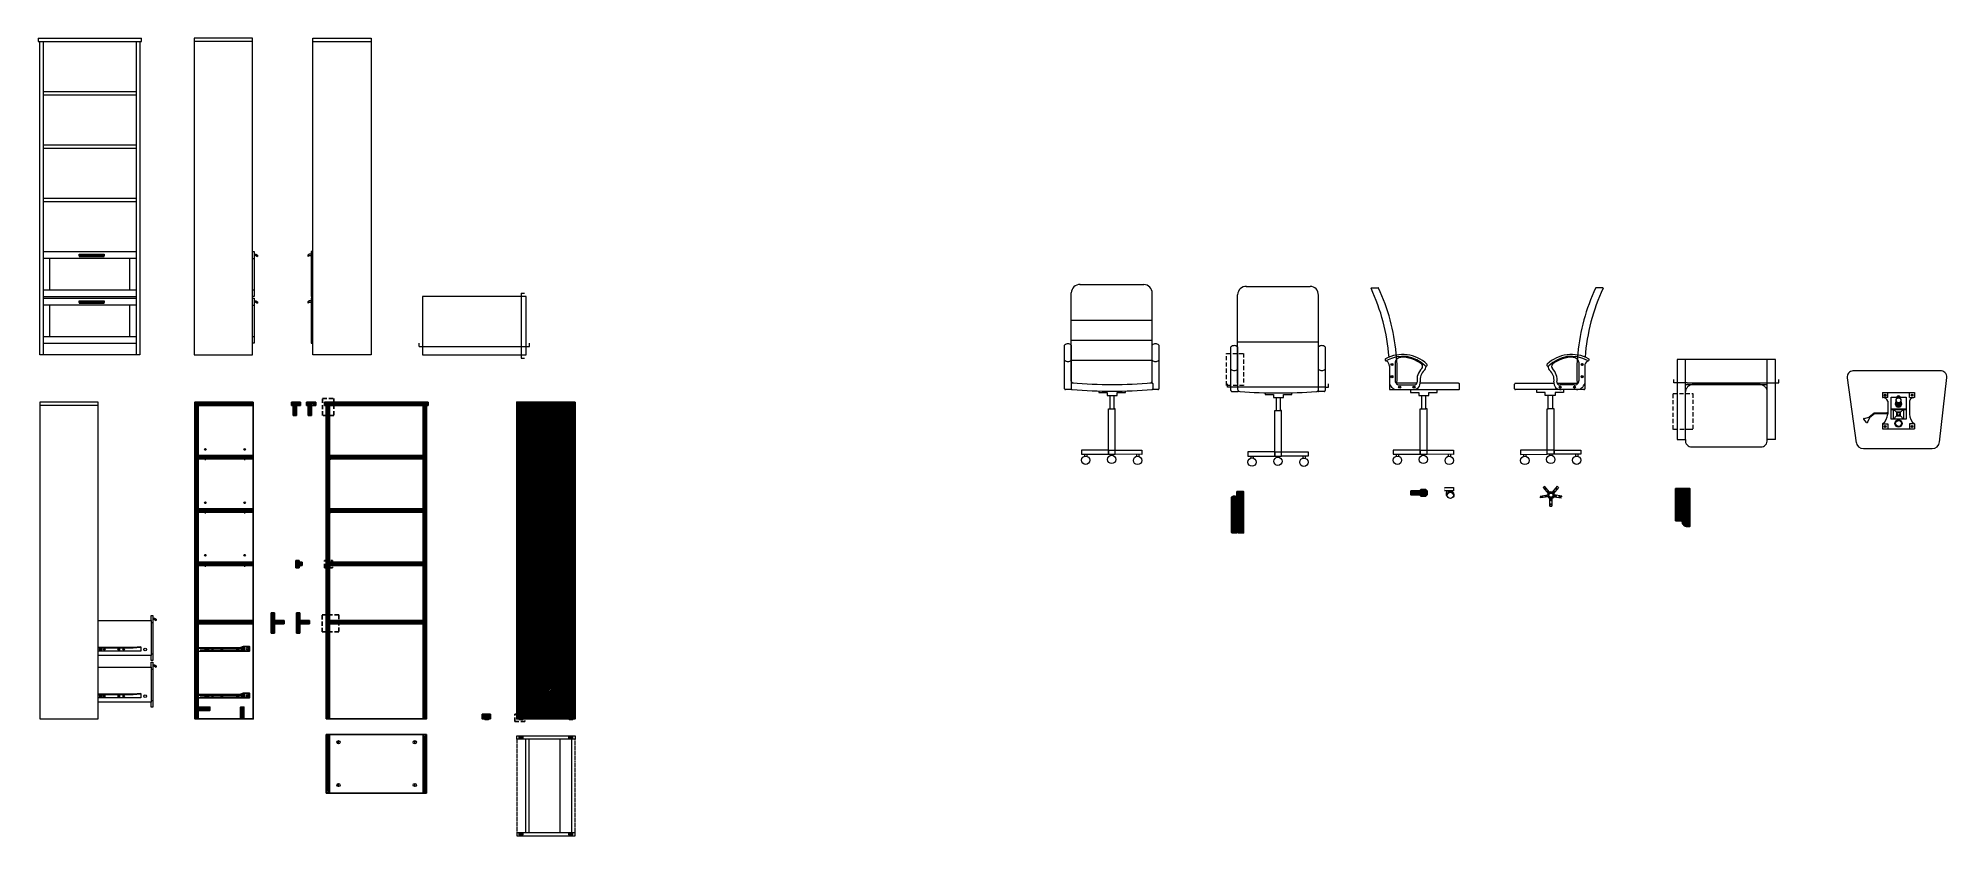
# Model space of a CAD drawing. Header units: centimetres. Extents: x -239 to 1959, y -161 to 626.
# Drawn here: x -239 to 905, y 32 to 510 of the extents above; entities that cross this region are included whole.
import ezdxf

# ---------------------------------------------------------------- set-up
doc = ezdxf.new("R2010")
doc.units = ezdxf.units.CM
doc.header["$MEASUREMENT"] = 0
doc.linetypes.add('ACAD_ISO02W100', pattern=[15, 12, -3])
doc.linetypes.add('HIDDEN', pattern=[0.375, 0.25, -0.125])
for name, color, linetype, lineweight in [('dettagli', 4, 'Continuous', 13), ('linee prospetti', 1, 'Continuous', 18), ('linee sezioni', 3, 'Continuous', 25), ('quote', 7, 'Continuous', 5), ('trame', 6, 'Continuous', 9)]:
    doc.layers.add(name, color=color, linetype=linetype, lineweight=lineweight)

msp = doc.modelspace()

# ---------------------------------------------------------------- hatches: boundary and pattern name
at = {"layer": 'trame'}
h = msp.add_hatch(dxfattribs=at)
h.set_pattern_fill('ANSI31', color=256, scale=5)
h.paths.add_polyline_path([(-110.16377, 292.09239), (-145.16377, 292.09239), (-145.16377, 290.09239), (-110.16377, 290.09239)])
h.paths.add_polyline_path([(-143.16377, 290.09239), (-145.16377, 290.09239), (-145.16377, 102.09239), (-143.16377, 102.09239)])
h = msp.add_hatch(dxfattribs=at)
h.set_pattern_fill('ANSI31', color=256, scale=5)
h.paths.add_polyline_path([(-85.79649, 291.53949, -0.278502654), (-85.70649, 291.63949), (-85.65649, 291.63949), (-85.65649, 291.73949), (-84.80649, 291.73949), (-84.80649, 291.63949), (-84.77094, 291.63949, -0.4142135624), (-84.65649, 291.53949), (-84.65649, 290.09215), (-81.76697, 290.09215), (-81.76697, 292.09239), (-87.20512, 292.09239), (-87.20512, 290.09239), (-86.19814, 290.09215), (-85.79649, 290.09215)])
h = msp.add_hatch(dxfattribs=at)
h.set_pattern_fill('ANSI31', color=256, scale=5)
h.set_pattern_definition([(45, (-19.8017, 0), (-0.4419417, 0.4419417), [])])
h.paths.add_polyline_path([(-85.65649, 286.33949), (-85.65649, 286.43949), (-84.80649, 286.43949), (-84.80649, 286.33949)], flags=16)
h.paths.add_polyline_path([(-86.19814, 284.02584), (-84.20512, 284.02584), (-84.20512, 290.09215), (-84.65649, 290.09215), (-84.65649, 286.53949), (-85.79649, 286.53949), (-85.79649, 290.09215), (-86.19814, 290.09215)])
h = msp.add_hatch(dxfattribs=at)
h.set_pattern_fill('ANSI31', color=256, scale=5)
h.paths.add_polyline_path([(-75.16316, 290.09215), (-75.93909, 290.09215), (-75.93909, 290.0454), (-75.75917, 290.0454), (-75.75917, 289.99401), (-75.93909, 289.99401), (-75.93909, 289.8758), (-75.87337, 289.8758), (-75.87337, 289.82441), (-75.93909, 289.82441), (-75.93909, 289.69593), (-75.75917, 289.69593), (-75.75917, 289.64453), (-75.93909, 289.64453), (-75.93909, 289.51091), (-75.87337, 289.51091), (-75.87337, 289.45952), (-75.93909, 289.45952), (-75.93909, 289.34131), (-75.75917, 289.34131), (-75.75917, 289.28992), (-75.93909, 289.28992), (-75.93909, 289.14602), (-75.87337, 289.14602), (-75.87337, 289.09462), (-75.93909, 289.09462), (-75.93909, 288.95586), (-75.75917, 288.95586), (-75.75917, 288.90447), (-75.93909, 288.90447), (-75.93909, 288.75029), (-75.87337, 288.75029), (-75.87337, 288.69889), (-75.93909, 288.69889), (-75.93909, 288.555), (-75.75917, 288.555), (-75.75917, 288.5036), (-75.93909, 288.5036), (-75.93909, 288.37512), (-75.87337, 288.37512), (-75.87337, 288.32372), (-75.93909, 288.32372), (-75.93909, 288.17983), (-75.75917, 288.17983), (-75.75917, 288.12843), (-75.93909, 288.12843), (-75.93909, 287.98453), (-75.87337, 287.98453), (-75.87337, 287.93314), (-75.93909, 287.93314), (-75.93909, 287.76354), (-75.75917, 287.76354), (-75.75917, 287.71215), (-75.93909, 287.71215), (-75.93909, 287.56825), (-75.87337, 287.56825), (-75.87337, 287.51685), (-75.93909, 287.51685), (-75.93909, 287.36267), (-75.75917, 287.36267), (-75.75917, 287.31128), (-75.93909, 287.31128), (-75.93909, 287.13654), (-75.87337, 287.13654), (-75.87337, 287.08515), (-75.93909, 287.08515), (-75.93909, 286.95153), (-75.75917, 286.95153), (-75.75917, 286.90013), (-75.93909, 286.90013), (-75.93909, 286.7182), (-75.87337, 286.7182), (-75.87337, 286.6668), (-75.93909, 286.6668), (-75.93909, 286.53318), (-75.75917, 286.53318), (-75.75917, 286.48179), (-75.93909, 286.48179), (-75.93909, 286.28915), (-75.87337, 286.28915), (-75.87337, 286.23776), (-75.93909, 286.23776), (-75.93909, 286.10414), (-75.75917, 286.10414), (-75.75917, 286.05274), (-75.93909, 286.05274), (-75.93909, 285.99205), (-75.75917, 285.99205), (-75.75917, 285.76281), (-76.51435, 285.76281), (-76.51435, 285.99205), (-76.33582, 285.99205), (-76.33582, 286.05274), (-76.51652, 286.05274), (-76.51652, 286.10414), (-76.33582, 286.10414), (-76.33582, 286.23776), (-76.40232, 286.23776), (-76.40232, 286.28915), (-76.33582, 286.28915), (-76.33582, 286.48179), (-76.51652, 286.48179), (-76.51652, 286.53318), (-76.33582, 286.53318), (-76.33582, 286.6668), (-76.40232, 286.6668), (-76.40232, 286.7182), (-76.33582, 286.7182), (-76.33582, 286.90013), (-76.51652, 286.90013), (-76.51652, 286.95153), (-76.33582, 286.95153), (-76.33582, 287.08515), (-76.40232, 287.08515), (-76.40232, 287.13654), (-76.33582, 287.13654), (-76.33582, 287.31128), (-76.51652, 287.31128), (-76.51652, 287.36267), (-76.33582, 287.36267), (-76.33582, 287.51685), (-76.40232, 287.51685), (-76.40232, 287.56825), (-76.33582, 287.56825), (-76.33582, 287.71215), (-76.51652, 287.71215), (-76.51652, 287.76354), (-76.33582, 287.76354), (-76.33582, 287.93314), (-76.40232, 287.93314), (-76.40232, 287.98453), (-76.33582, 287.98453), (-76.33582, 288.12843), (-76.51652, 288.12843), (-76.51652, 288.17983), (-76.33582, 288.17983), (-76.33582, 288.32372), (-76.40232, 288.32372), (-76.40232, 288.37512), (-76.33582, 288.37512), (-76.33582, 288.5036), (-76.51652, 288.5036), (-76.51652, 288.555), (-76.33582, 288.555), (-76.33582, 288.69889), (-76.40232, 288.69889), (-76.40232, 288.75029), (-76.33582, 288.75029), (-76.33582, 288.90447), (-76.51652, 288.90447), (-76.51652, 288.95586), (-76.33582, 288.95586), (-76.33582, 289.09462), (-76.40232, 289.09462), (-76.40232, 289.14602), (-76.33582, 289.14602), (-76.33582, 289.28992), (-76.51652, 289.28992), (-76.51652, 289.34131), (-76.33582, 289.34131), (-76.33582, 289.45952), (-76.40232, 289.45952), (-76.40232, 289.51091), (-76.33582, 289.51091), (-76.33582, 289.64453), (-76.51652, 289.64453), (-76.51652, 289.69593), (-76.33582, 289.69593), (-76.33582, 289.82441), (-76.40232, 289.82441), (-76.40232, 289.8758), (-76.33582, 289.8758), (-76.33582, 289.99401), (-76.51652, 289.99401), (-76.51652, 290.0454), (-76.33582, 290.0454), (-76.33582, 290.09215), (-77.15618, 290.09215), (-77.15618, 284.02584), (-75.16316, 284.02584)])
h.paths.add_polyline_path([(-72.72501, 292.09239), (-78.16316, 292.09239), (-78.16316, 290.09239), (-77.15618, 290.09215), (-76.33582, 290.09215), (-76.33582, 290.12513), (-76.51435, 290.12513), (-76.51435, 291.67324, -0.0734124958), (-76.91409, 291.84099, -0.1917414279), (-75.38584, 291.83629, -0.0686141456), (-75.75917, 291.67813), (-75.75917, 290.12513), (-75.93909, 290.12513), (-75.93909, 290.09215), (-72.72501, 290.09215)])
h = msp.add_hatch(dxfattribs=at)
h.set_pattern_fill('ANSI31', color=256, scale=5)
h.paths.add_polyline_path([(-65.9948, 291.53949, -0.278502654), (-65.9048, 291.63949), (-65.8548, 291.63949), (-65.8548, 291.73949), (-65.0048, 291.73949), (-65.0048, 291.63949), (-64.96925, 291.63949, -0.4142135624), (-64.8548, 291.53949), (-64.8548, 290.09215), (-61.96528, 290.09215), (-61.96528, 292.09239), (-67.40343, 292.09239), (-67.40343, 290.09239), (-66.39645, 290.09215), (-65.9948, 290.09215)])
h = msp.add_hatch(dxfattribs=at)
h.set_pattern_fill('ANSI31', color=256, scale=5)
h.paths.add_polyline_path([(-65.8548, 286.33949), (-65.9048, 286.43949), (-65.0048, 286.43949), (-65.0048, 286.33949)], flags=16)
h.paths.add_polyline_path([(-66.39645, 164.42017), (-64.40343, 164.42017), (-64.40343, 290.09215), (-64.8548, 290.09215), (-64.8548, 286.53949), (-65.9948, 286.53949), (-65.9948, 290.09215), (-66.39645, 290.09215)])
h = msp.add_hatch(dxfattribs=at)
h.set_pattern_fill('ANSI31', color=256, scale=5)
h.paths.add_polyline_path([(-7.96917, 291.57102, -0.278502654), (-7.87917, 291.67102), (-7.82917, 291.67102), (-7.82917, 291.77102), (-6.97917, 291.77102), (-6.97917, 291.67102), (-6.94362, 291.67102, -0.4142135624), (-6.82917, 291.57102), (-6.82917, 290.09215), (-6.39645, 290.09215), (-5.40343, 290.09239), (-5.40343, 292.09239), (-61.96528, 292.09239), (-61.96528, 290.09215), (-7.96917, 290.09215)])
h = msp.add_hatch(dxfattribs=at)
h.set_pattern_fill('ANSI31', color=256, scale=5)
h.paths.add_polyline_path([(-11.75107, 159.57666), (-11.75107, 160.14666), (-11.75107, 160.71666), (-6.65107, 160.71666), (-6.65107, 160.56666), (-6.55107, 160.56666), (-6.64546, 159.70447, -0.3597171323), (-6.75107, 159.57666)], flags=16)
h.paths.add_polyline_path([(-11.95107, 159.71666), (-11.95107, 160.56666), (-11.85107, 160.56666), (-11.85107, 159.71666)], flags=16)
h.paths.add_polyline_path([(-6.97917, 286.47102), (-6.97917, 286.37102), (-7.82917, 286.37102), (-7.87917, 286.47102)], flags=16)
h.paths.add_polyline_path([(-6.75107, 160.05672), (-6.75107, 160.71666), (-11.75107, 160.71666), (-11.75107, 160.37961)], flags=0)
h.paths.add_polyline_path([(-6.75107, 159.57666), (-6.75107, 160.71666), (-11.75107, 160.71666), (-11.75107, 159.89955)], flags=16)
h.paths.add_polyline_path([(-6.75107, 159.82387), (-6.75107, 160.71666), (-11.75107, 160.71666), (-11.75107, 160.14675)], flags=0)
h.paths.add_polyline_path([(-9.95447, 159.57666), (-6.75107, 159.57666), (-6.75107, 160.71666), (-11.75107, 160.71666), (-11.75107, 160.14666), (-11.75107, 159.69268)], flags=16)
h.paths.add_polyline_path([(-9.7586, 160.71666), (-11.75107, 160.71666), (-11.75107, 160.14666), (-11.75107, 159.57666), (-6.75107, 159.57666), (-6.75107, 160.52244)], flags=0)
h.paths.add_polyline_path([(-8.40343, 159.09239), (-8.40343, 102.09215), (-6.39645, 102.09215), (-6.39645, 290.09215), (-6.82917, 290.09215), (-6.82917, 286.57102), (-7.96917, 286.57102), (-7.96917, 290.09215), (-8.40343, 290.09215), (-8.40343, 161.09239), (-58.97156, 161.09239), (-58.97156, 159.09239)])
h = msp.add_hatch(dxfattribs=at)
h.set_pattern_fill('ANSI31', color=256, scale=5)
h.paths.add_polyline_path([(82.70568, 102.09239), (82.70568, 292.09239), (47.70568, 292.09239), (47.70568, 104.93618), (52.68133, 104.93618), (52.68133, 102.09239)])
h.paths.add_polyline_path([(79.70798, 102.59597, -0.071826401), (79.32398, 102.53238), (79.32398, 102.09239), (79.70798, 102.09239)], flags=16)
h.paths.add_polyline_path([(79.70798, 102.51613), (79.70798, 102.56776, -0.0810643325), (79.32398, 102.50777), (79.32398, 102.45254, 0.071826401)], flags=0)
h.paths.add_polyline_path([(79.70798, 102.09239), (79.70798, 102.43282, -0.071826401), (79.32398, 102.36923), (79.32398, 102.09239)], flags=16)
h.paths.add_polyline_path([(79.32398, 102.42793, 0.0810643325), (79.70798, 102.48792), (79.70798, 102.51613, -0.071826401), (79.32398, 102.45254)], flags=0)
h.paths.add_polyline_path([(79.70798, 102.56776), (79.70798, 102.59597, -0.071826401), (79.32398, 102.53238), (79.32398, 102.50777, 0.0810643325)], flags=0)
h.paths.add_polyline_path([(81.23532, 102.09239), (81.23532, 102.25718, -0.071826401), (80.85132, 102.19359), (80.85132, 102.09239)], flags=0)
h.paths.add_polyline_path([(81.23532, 102.34951, -0.071826401), (80.85132, 102.28592), (80.85132, 102.09239), (81.23532, 102.09239)], flags=16)
h.paths.add_polyline_path([(81.23532, 102.3213, -0.0810643325), (80.85132, 102.26131), (80.85132, 102.09239), (81.23532, 102.09239)], flags=0)
h.paths.add_polyline_path([(81.23532, 102.09239), (81.23532, 102.43282, -0.071826401), (80.85132, 102.36923), (80.85132, 102.09239)], flags=17)
h = msp.add_hatch(dxfattribs=at)
h.set_pattern_fill('ANSI31', color=256, scale=5)
h.paths.add_polyline_path([(-110.16377, 260.09239), (-145.16377, 260.09239), (-145.16377, 258.09239), (-110.16377, 258.09239)])
h = msp.add_hatch(dxfattribs=at)
h.set_pattern_fill('ANSI31', color=256, scale=5)
h.paths.add_polyline_path([(-8.40343, 260.09239), (-64.40343, 260.09239), (-64.40343, 258.09239), (-8.40343, 258.09239)])
h.paths.add_polyline_path([(-8.40343, 228.09239), (-64.40343, 228.09239), (-64.40343, 226.09239), (-8.40343, 226.09239)])
h.paths.add_polyline_path([(-8.40343, 196.09239), (-64.40343, 196.09239), (-64.40343, 194.09239), (-8.40343, 194.09239)])
h = msp.add_hatch(dxfattribs=at)
h.set_pattern_fill('ANSI36', color=256, scale=3)
h.set_pattern_definition([(45, (981.11564, 260.18716), (0.1988738, 0.72920387), [0.9375, -0.1875, 0, -0.1875])])
h.paths.add_polyline_path([(746.21612, 238.11326, -0.4495906175), (746.14875, 238.18076), (746.11374, 238.18076, -0.1731276115), (746.07965, 238.12304, -0.273281154), (746.05011, 238.18076), (746.02002, 238.18076, -0.1731276115), (745.98592, 238.12304, -0.273281154), (745.95639, 238.18076), (745.92629, 238.18076, -0.1731276115), (745.8922, 238.12304, -0.273281154), (745.86266, 238.18076), (745.83465, 238.18076, -0.1731276115), (745.80056, 238.12304, -0.273281154), (745.77102, 238.18076), (745.74405, 238.18076, -0.1731276115), (745.70996, 238.12304, -0.273281154), (745.68042, 238.18076), (745.52528, 238.18076, -0.1122247937), (745.32406, 237.75636, -0.5415675784), (745.26755, 237.75795, -0.304130968), (745.26755, 239.06438, -0.5415675784), (745.32406, 239.06597, -0.1122247937), (745.52528, 238.64156), (745.66494, 238.64156, -0.1731276115), (745.69903, 238.69929, -0.273281154), (745.72857, 238.64156), (745.75658, 238.64156, -0.1731276115), (745.79067, 238.69929, -0.273281154), (745.82021, 238.64156), (745.8503, 238.64156, -0.1731276115), (745.8844, 238.69929, -0.273281154), (745.91393, 238.64156), (745.94403, 238.64156, -0.1731276115), (745.97812, 238.69929, -0.273281154), (746.00766, 238.64156), (746.04267, 238.64156, -0.1731276115), (746.07676, 238.69929, -0.273281154), (746.1063, 238.64156), (746.14472, 238.64156, -0.2851384872), (746.21612, 238.71879), (746.21612, 240.26946), (742.21612, 240.26946), (742.21612, 220.87079), (746.21612, 220.87079), (746.21612, 228.44131, -0.4495906175), (746.14875, 228.50881), (746.11374, 228.50881, -0.1731276115), (746.07965, 228.45109, -0.273281154), (746.05011, 228.50881), (746.02002, 228.50881, -0.1731276115), (745.98592, 228.45109, -0.273281154), (745.95639, 228.50881), (745.92629, 228.50881, -0.1731276115), (745.8922, 228.45109, -0.273281154), (745.86266, 228.50881), (745.83465, 228.50881, -0.1731276115), (745.80056, 228.45109, -0.273281154), (745.77102, 228.50881), (745.74405, 228.50881, -0.1731276115), (745.70996, 228.45109, -0.273281154), (745.68042, 228.50881), (745.52528, 228.50881, -0.1122247937), (745.32406, 228.08441, -0.5415675784), (745.26755, 228.086, -0.304130968), (745.26755, 229.39243, -0.5415675785), (745.32406, 229.39402, -0.1122247937), (745.52528, 228.96961), (745.66494, 228.96961, -0.1731276115), (745.69903, 229.02734, -0.273281154), (745.72857, 228.96961), (745.75658, 228.96961, -0.1731276115), (745.79067, 229.02734, -0.273281154), (745.82021, 228.96961), (745.8503, 228.96961, -0.1731276115), (745.8844, 229.02734, -0.273281154), (745.91393, 228.96961), (745.94403, 228.96961, -0.1731276115), (745.97812, 229.02734, -0.273281154), (746.00766, 228.96961), (746.04267, 228.96961, -0.1731276115), (746.07676, 229.02734, -0.273281154), (746.1063, 228.96961), (746.14472, 228.96961, -0.2851384872), (746.21612, 229.04684)])
h = msp.add_hatch(dxfattribs=at)
h.set_pattern_fill('ANSI37', color=256, scale=4)
h.set_pattern_definition([(45, (981.11564, 260.18716), (-0.3535534, 0.3535534), []), (135, (981.11564, 260.18716), (-0.3535534, -0.3535534), [])])
h.paths.add_polyline_path([(750.67058, 240.26946), (746.21612, 240.26946), (746.21612, 238.64156), (746.24053, 238.64156, -0.1731276115), (746.27463, 238.69929, -0.273281154), (746.30416, 238.64156), (746.3405, 238.64156, -0.1731276115), (746.3746, 238.69929, -0.273281154), (746.40413, 238.64156), (746.44048, 238.64156, -0.1731276115), (746.47457, 238.69929, -0.273281154), (746.50411, 238.64156), (746.55128, 238.64156, -0.1731276115), (746.58537, 238.69929, -0.273281154), (746.61491, 238.64156), (746.66361, 238.64156, -0.1731276115), (746.6977, 238.69929, -0.273281154), (746.72724, 238.64156), (746.77441, 238.64156, -0.1731276115), (746.8085, 238.69929, -0.273281154), (746.83804, 238.64156), (747.01607, 238.64156), (747.01607, 238.18076), (746.94413, 238.18076, -0.1731276115), (746.91003, 238.12304, -0.273281154), (746.88049, 238.18076), (746.83333, 238.18076, -0.1731276115), (746.79923, 238.12304, -0.273281154), (746.76969, 238.18076), (746.72099, 238.18076, -0.1731276115), (746.6869, 238.12304, -0.273281154), (746.65736, 238.18076), (746.61019, 238.18076, -0.1731276115), (746.5761, 238.12304, -0.273281154), (746.54656, 238.18076), (746.51022, 238.18076, -0.1731276115), (746.47613, 238.12304, -0.273281154), (746.44659, 238.18076), (746.41025, 238.18076, -0.1731276115), (746.37615, 238.12304, -0.273281154), (746.34662, 238.18076), (746.31444, 238.18076, -0.1731276115), (746.28034, 238.12304, -0.273281154), (746.25081, 238.18076), (746.21612, 238.18076), (746.21612, 228.96961), (746.24053, 228.96961, -0.1731276115), (746.27463, 229.02734, -0.273281154), (746.30416, 228.96961), (746.3405, 228.96961, -0.1731276115), (746.3746, 229.02734, -0.273281154), (746.40413, 228.96961), (746.44048, 228.96961, -0.1731276115), (746.47457, 229.02734, -0.273281154), (746.50411, 228.96961), (746.55128, 228.96961, -0.1731276115), (746.58537, 229.02734, -0.273281154), (746.61491, 228.96961), (746.66361, 228.96961, -0.1731276115), (746.6977, 229.02734, -0.273281154), (746.72724, 228.96961), (746.77441, 228.96961, -0.1731276115), (746.8085, 229.02734, -0.273281154), (746.83804, 228.96961), (747.01607, 228.96961), (747.01607, 228.50881), (746.94413, 228.50881, -0.1731276115), (746.91003, 228.45109, -0.273281154), (746.88049, 228.50881), (746.83333, 228.50881, -0.1731276115), (746.79923, 228.45109, -0.273281154), (746.76969, 228.50881), (746.72099, 228.50881, -0.1731276115), (746.6869, 228.45109, -0.273281154), (746.65736, 228.50881), (746.61019, 228.50881, -0.1731276115), (746.5761, 228.45109, -0.273281154), (746.54656, 228.50881), (746.51022, 228.50881, -0.1731276115), (746.47613, 228.45109, -0.273281154), (746.44659, 228.50881), (746.41025, 228.50881, -0.1731276115), (746.37615, 228.45109, -0.273281154), (746.34662, 228.50881), (746.31444, 228.50881, -0.1731276115), (746.28034, 228.45109, -0.273281154), (746.25081, 228.50881), (746.21612, 228.50881), (746.21612, 220.87079, 0.4850994896), (749.33487, 217.41423), (750.67058, 217.41423)])
h = msp.add_hatch(dxfattribs=at)
h.set_pattern_fill('ANSI36', color=256, scale=3)
h.set_pattern_definition([(45, (824.4071, 253.02882), (0.1988738, 0.72920387), [0.9375, -0.1875, 0, -0.1875])])
h.paths.add_polyline_path([(476.06748, 224.36923), (476.06797, 214.05022, 0.4341283019), (476.50971, 213.65857), (479.26698, 213.65857), (479.26698, 214.74027, -0.0167562445), (479.26698, 214.81933), (479.26698, 220.3912), (479.25679, 220.3912, -0.1731276115), (479.2227, 220.33347, -0.273281154), (479.19316, 220.3912), (479.15474, 220.3912, -0.1731276115), (479.12064, 220.33347, -0.273281154), (479.09111, 220.3912), (479.0561, 220.3912, -0.1731276115), (479.022, 220.33347, -0.273281154), (478.99247, 220.3912), (478.96237, 220.3912, -0.1731276115), (478.92828, 220.33347, -0.273281154), (478.89874, 220.3912), (478.86865, 220.3912, -0.1731276115), (478.83455, 220.33347, -0.273281154), (478.80502, 220.3912), (478.777, 220.3912, -0.1731276115), (478.74291, 220.33347, -0.273281154), (478.71337, 220.3912), (478.6864, 220.3912, -0.1731276115), (478.65231, 220.33347, -0.273281154), (478.62277, 220.3912), (478.46763, 220.3912, -0.1122247937), (478.26641, 219.96679, -0.5415675784), (478.2099, 219.96838, -0.304130968), (478.2099, 221.27481, -0.5415675784), (478.26641, 221.2764, -0.1122247937), (478.46763, 220.852), (478.60729, 220.852, -0.1731276115), (478.64138, 220.90972, -0.273281154), (478.67092, 220.852), (478.69893, 220.852, -0.1731276115), (478.73302, 220.90972, -0.273281154), (478.76256, 220.852), (478.79265, 220.852, -0.1731276115), (478.82675, 220.90972, -0.273281154), (478.85628, 220.852), (478.88638, 220.852, -0.1731276115), (478.92047, 220.90972, -0.273281154), (478.95001, 220.852), (478.98502, 220.852, -0.1731276115), (479.01911, 220.90972, -0.273281154), (479.04865, 220.852), (479.08707, 220.852, -0.1731276115), (479.12117, 220.90972, -0.273281154), (479.15071, 220.852), (479.18288, 220.852, -0.1731276115), (479.21698, 220.90972, -0.2570642377), (479.24663, 220.85586), (479.25166, 224.35396, -0.4229356024)])
h.paths.add_polyline_path([(479.26698, 225.74387), (479.25679, 225.74387, -0.1731276115), (479.2227, 225.68614, -0.273281154), (479.19316, 225.74387), (479.15474, 225.74387, -0.1731276115), (479.12064, 225.68614, -0.273281154), (479.09111, 225.74387), (479.0561, 225.74387, -0.1731276115), (479.022, 225.68614, -0.273281154), (478.99247, 225.74387), (478.96237, 225.74387, -0.1731276115), (478.92828, 225.68614, -0.273281154), (478.89874, 225.74387), (478.86865, 225.74387, -0.1731276115), (478.83455, 225.68614, -0.273281154), (478.80502, 225.74387), (478.777, 225.74387, -0.1731276115), (478.74291, 225.68614, -0.273281154), (478.71337, 225.74387), (478.6864, 225.74387, -0.1731276115), (478.65231, 225.68614, -0.273281154), (478.62277, 225.74387), (478.46763, 225.74387, -0.1122247937), (478.26641, 225.31946, -0.5415675784), (478.2099, 225.32105, -0.304130968), (478.2099, 226.62748, -0.5415675784), (478.26641, 226.62907, -0.1122247937), (478.46763, 226.20467), (478.60729, 226.20467, -0.1731276115), (478.64138, 226.26239, -0.273281154), (478.67092, 226.20467), (478.69893, 226.20467, -0.1731276115), (478.73302, 226.26239, -0.273281154), (478.76256, 226.20467), (478.79265, 226.20467, -0.1731276115), (478.82675, 226.26239, -0.273281154), (478.85628, 226.20467), (478.88638, 226.20467, -0.1731276115), (478.92047, 226.26239, -0.273281154), (478.95001, 226.20467), (478.98502, 226.20467, -0.1731276115), (479.01911, 226.26239, -0.273281154), (479.04865, 226.20467), (479.08707, 226.20467, -0.1731276115), (479.12117, 226.26239, -0.273281154), (479.15071, 226.20467), (479.18288, 226.20467, -0.1731276115), (479.21698, 226.26239, -0.2570642377), (479.24663, 226.20853), (479.26698, 234.99668, 0.4259563219), (476.06698, 234.99668), (476.06748, 224.36923, 0.4258603079), (479.26698, 224.36975)])
h = msp.add_hatch(dxfattribs=at)
h.set_pattern_fill('ANSI37', color=256, scale=4)
h.set_pattern_definition([(45, (824.4071, 253.0288), (-0.3535534, 0.3535534), []), (135, (824.4071, 253.0288), (-0.3535534, -0.3535534), [])])
h.paths.add_polyline_path([(483.25682, 238.41232), (479.26698, 238.41232), (479.26698, 217.65751), (479.26698, 214.81933), (479.26698, 214.74027, 0.3819301709), (480.35437, 213.60344), (483.25682, 213.60344)])
h.paths.add_polyline_path([(479.95842, 226.20467), (479.78039, 226.20467, -0.0810643325), (479.85238, 225.74387), (479.95842, 225.74387)], flags=16)
h.paths.add_polyline_path([(479.74653, 226.20467), (479.66959, 226.20467, -0.0810643325), (479.74158, 225.74387), (479.82285, 225.74387, 0.071826401)], flags=16)
h.paths.add_polyline_path([(479.63573, 226.20467), (479.55726, 226.20467, -0.0810643325), (479.62925, 225.74387), (479.71205, 225.74387, 0.071826401)], flags=16)
h.paths.add_polyline_path([(479.5234, 226.20467), (479.44646, 226.20467, -0.0810643325), (479.51845, 225.74387), (479.59971, 225.74387, 0.071826401)], flags=16)
h.paths.add_polyline_path([(479.4126, 226.20467), (479.34649, 226.20467, -0.0810643325), (479.41848, 225.74387), (479.48892, 225.74387, 0.071826401)], flags=16)
h.paths.add_polyline_path([(479.31263, 226.20467), (479.26698, 226.20467), (479.26698, 226.13662, -0.0687232927), (479.3185, 225.74387), (479.38894, 225.74387, 0.071826401)], flags=16)
h.paths.add_polyline_path([(479.34649, 226.20467), (479.31263, 226.20467, -0.071826401), (479.38894, 225.74387), (479.41848, 225.74387, 0.0810643325)], flags=16)
h.paths.add_polyline_path([(479.44646, 226.20467), (479.4126, 226.20467, -0.071826401), (479.48892, 225.74387), (479.51845, 225.74387, 0.0810643325)], flags=16)
h.paths.add_polyline_path([(479.55726, 226.20467), (479.5234, 226.20467, -0.071826401), (479.59971, 225.74387), (479.62925, 225.74387, 0.0810643325)], flags=16)
h.paths.add_polyline_path([(479.66959, 226.20467), (479.63573, 226.20467, -0.071826401), (479.71205, 225.74387), (479.74158, 225.74387, 0.0810643325)], flags=16)
h.paths.add_polyline_path([(479.78039, 226.20467), (479.74653, 226.20467, -0.071826401), (479.82285, 225.74387), (479.85238, 225.74387, 0.0810643325)], flags=16)
h.paths.add_polyline_path([(479.75086, 226.26239, 0.1731276115), (479.71676, 226.20467), (479.78039, 226.20467, 0.273281154)], flags=16)
h.paths.add_polyline_path([(479.41692, 226.26239, 0.1731276115), (479.38283, 226.20467), (479.44646, 226.20467, 0.273281154)], flags=16)
h.paths.add_polyline_path([(479.45257, 225.74387), (479.38894, 225.74387, 0.273281154), (479.41848, 225.68614, 0.1731276115)], flags=16)
h.paths.add_polyline_path([(479.66335, 225.74387), (479.59971, 225.74387, 0.273281154), (479.62925, 225.68614, 0.1731276115)], flags=16)
h.paths.add_polyline_path([(479.26698, 226.13662), (479.26698, 225.97928, -0.036219974), (479.28897, 225.74387), (479.3185, 225.74387, 0.0687232927)], flags=0)
h.paths.add_polyline_path([(479.95842, 220.852), (479.78039, 220.852, -0.0810643325), (479.85238, 220.3912), (479.95842, 220.3912)], flags=16)
h.paths.add_polyline_path([(479.74653, 220.852), (479.66959, 220.852, -0.0810643325), (479.74158, 220.3912), (479.82285, 220.3912, 0.071826401)], flags=16)
h.paths.add_polyline_path([(479.78039, 220.852), (479.74653, 220.852, -0.071826401), (479.82285, 220.3912), (479.85238, 220.3912, 0.0810643325)], flags=16)
h.paths.add_polyline_path([(479.66959, 220.852), (479.63573, 220.852, -0.071826401), (479.71205, 220.3912), (479.74158, 220.3912, 0.0810643325)], flags=16)
h.paths.add_polyline_path([(479.63573, 220.852), (479.55726, 220.852, -0.0810643325), (479.62925, 220.3912), (479.71205, 220.3912, 0.071826401)], flags=16)
h.paths.add_polyline_path([(479.55726, 220.852), (479.5234, 220.852, -0.071826401), (479.59971, 220.3912), (479.62925, 220.3912, 0.0810643325)], flags=16)
h.paths.add_polyline_path([(479.5234, 220.852), (479.44646, 220.852, -0.0810643325), (479.51845, 220.3912), (479.59971, 220.3912, 0.071826401)], flags=16)
h.paths.add_polyline_path([(479.44646, 220.852), (479.4126, 220.852, -0.071826401), (479.48892, 220.3912), (479.51845, 220.3912, 0.0810643325)], flags=16)
h.paths.add_polyline_path([(479.4126, 220.852), (479.34649, 220.852, -0.0810643325), (479.41848, 220.3912), (479.48892, 220.3912, 0.071826401)], flags=16)
h.paths.add_polyline_path([(479.34649, 220.852), (479.31263, 220.852, -0.071826401), (479.38894, 220.3912), (479.41848, 220.3912, 0.0810643325)], flags=16)
h.paths.add_polyline_path([(479.31263, 220.852), (479.26698, 220.852), (479.26698, 220.78395, -0.0687232927), (479.3185, 220.3912), (479.38894, 220.3912, 0.071826401)], flags=16)
h.paths.add_polyline_path([(479.26698, 220.78395), (479.26698, 220.62661, -0.036219974), (479.28897, 220.3912), (479.3185, 220.3912, 0.0687232927)], flags=0)
h.paths.add_polyline_path([(479.45257, 220.3912), (479.38894, 220.3912, 0.273281154), (479.41848, 220.33347, 0.1731276115)], flags=16)
h.paths.add_polyline_path([(479.77568, 220.3912), (479.71205, 220.3912, 0.273281154), (479.74158, 220.33347, 0.1731276115)], flags=16)
h.paths.add_polyline_path([(479.52772, 220.90972, 0.1731276115), (479.49363, 220.852), (479.55726, 220.852, 0.273281154)], flags=16)
h.paths.add_polyline_path([(479.31695, 220.90972, 0.1731276115), (479.28286, 220.852), (479.34649, 220.852, 0.273281154)], flags=16)
h = msp.add_hatch(dxfattribs=at)
h.set_pattern_fill('ANSI36', color=256, scale=3)
h.set_pattern_definition([(45, (902.0749, 266.70275), (0.1988738, 0.72920387), [0.9375, -0.1875, 0, -0.1875])])
h.paths.add_polyline_path([(588.76727, 238.80109), (587.4734, 238.78466, -0.1487029268), (587.90887, 238.65222, -0.5415675785), (587.90993, 238.61455, -0.1122247937), (587.627, 238.4804), (587.627, 238.3873, -0.1731276115), (587.66548, 238.36457, -0.273281154), (587.627, 238.34488), (587.627, 238.3262, -0.1731276115), (587.66548, 238.30347, -0.273281154), (587.627, 238.28378), (587.627, 238.26372, -0.1731276115), (587.66548, 238.24099, -0.273281154), (587.627, 238.2213), (587.627, 238.20124, -0.1731276115), (587.66548, 238.17851, -0.273281154), (587.627, 238.15882), (587.627, 238.13548, -0.1731276115), (587.66548, 238.11275, -0.273281154), (587.627, 238.09306), (587.627, 238.06744, -0.1731276115), (587.66548, 238.04471, -0.273281154), (587.627, 238.02502), (587.627, 238.00357, -0.1731276115), (587.66548, 237.98084, -0.273281154), (587.627, 237.96115), (587.627, 237.93692, -0.1731276115), (587.66548, 237.91419, -0.273281154), (587.627, 237.8945), (587.627, 237.87027, -0.1731276115), (587.66548, 237.84754, -0.273281154), (587.627, 237.82785), (587.627, 237.7964, -0.1731276115), (587.66548, 237.77367, -0.273281154), (587.627, 237.75398), (587.627, 237.64473), (587.3198, 237.64473), (587.3198, 237.68326, -0.1731276115), (587.28131, 237.70599, -0.273281154), (587.3198, 237.72568), (587.3198, 237.75713, -0.1731276115), (587.28131, 237.77986, -0.273281154), (587.3198, 237.79955), (587.3198, 237.82378, -0.1731276115), (587.28131, 237.84651, -0.273281154), (587.3198, 237.8662), (587.3198, 237.89042, -0.1731276115), (587.28131, 237.91315, -0.273281154), (587.3198, 237.93284), (587.3198, 237.9543, -0.1731276115), (587.28131, 237.97703, -0.273281154), (587.3198, 237.99672), (587.3198, 238.02233, -0.1731276115), (587.28131, 238.04506, -0.273281154), (587.3198, 238.06475), (587.3198, 238.08809, -0.1731276115), (587.28131, 238.11082, -0.273281154), (587.3198, 238.13051), (587.3198, 238.15058, -0.1731276115), (587.28131, 238.17331, -0.273281154), (587.3198, 238.193), (587.3198, 238.21306, -0.1731276115), (587.28131, 238.23579, -0.273281154), (587.3198, 238.25548), (587.3198, 238.27415, -0.1731276115), (587.28131, 238.29688, -0.273281154), (587.3198, 238.31657), (587.3198, 238.33455, -0.1731276115), (587.28131, 238.35728, -0.273281154), (587.3198, 238.37697), (587.3198, 238.4804, -0.1122247937), (587.03686, 238.61455, -0.5415675784), (587.03792, 238.65222, -0.1487029268), (587.4734, 238.78466), (584.94588, 238.78466, -0.1476364185), (585.37809, 238.65222, -0.5415675785), (585.37915, 238.61455, -0.1122247937), (585.09622, 238.4804), (585.09622, 238.3873, -0.1731276115), (585.1347, 238.36457, -0.273281154), (585.09622, 238.34488), (585.09622, 238.3262, -0.1731276115), (585.1347, 238.30347, -0.273281154), (585.09622, 238.28378), (585.09622, 238.26372, -0.1731276115), (585.1347, 238.24099, -0.273281154), (585.09622, 238.2213), (585.09622, 238.20124, -0.1731276115), (585.1347, 238.17851, -0.273281154), (585.09622, 238.15882), (585.09622, 238.13548, -0.1731276115), (585.1347, 238.11275, -0.273281154), (585.09622, 238.09306), (585.09622, 238.06744, -0.1731276115), (585.1347, 238.04471, -0.273281154), (585.09622, 238.02502), (585.09622, 238.00357, -0.1731276115), (585.1347, 237.98084, -0.273281154), (585.09622, 237.96115), (585.09622, 237.93692, -0.1731276115), (585.1347, 237.91419, -0.273281154), (585.09622, 237.8945), (585.09622, 237.87027, -0.1731276115), (585.1347, 237.84754, -0.273281154), (585.09622, 237.82785), (585.09622, 237.7964, -0.1731276115), (585.1347, 237.77367, -0.273281154), (585.09622, 237.75398), (585.09622, 237.64473), (584.78902, 237.64473), (584.78902, 237.68326, -0.1731276115), (584.75053, 237.70599, -0.273281154), (584.78902, 237.72568), (584.78902, 237.75713, -0.1731276115), (584.75053, 237.77986, -0.273281154), (584.78902, 237.79955), (584.78902, 237.82378, -0.1731276115), (584.75053, 237.84651, -0.273281154), (584.78902, 237.8662), (584.78902, 237.89042, -0.1731276115), (584.75053, 237.91315, -0.273281154), (584.78902, 237.93284), (584.78902, 237.9543, -0.1731276115), (584.75053, 237.97703, -0.273281154), (584.78902, 237.99672), (584.78902, 238.02233, -0.1731276115), (584.75053, 238.04506, -0.273281154), (584.78902, 238.06475), (584.78902, 238.08809, -0.1731276115), (584.75053, 238.11082, -0.273281154), (584.78902, 238.13051), (584.78902, 238.15058, -0.1731276115), (584.75053, 238.17331, -0.273281154), (584.78902, 238.193), (584.78902, 238.21306, -0.1731276115), (584.75053, 238.23579, -0.273281154), (584.78902, 238.25548), (584.78902, 238.27415, -0.1731276115), (584.75053, 238.29688, -0.273281154), (584.78902, 238.31657), (584.78902, 238.33455, -0.1731276115), (584.75053, 238.35728, -0.273281154), (584.78902, 238.37697), (584.78902, 238.4804, -0.1122247937), (584.50608, 238.61455, -0.5415675784), (584.50714, 238.65222, -0.1487029268), (584.94262, 238.78466), (583.53922, 238.80109), (583.53922, 236.40109), (588.76727, 236.40109)])
h.paths.add_polyline_path([(589.36904, 238.80109), (589.36904, 239.35015), (588.76727, 238.80109), (588.76727, 236.40109), (589.36904, 235.86375)])
h.paths.add_polyline_path([(592.6996, 238.80109), (592.6996, 239.35015), (589.36904, 239.35015), (589.36904, 238.80109), (589.36904, 235.86375), (592.6996, 235.86375)])
h.paths.add_polyline_path([(593.30137, 238.80109), (592.6996, 239.35015), (592.6996, 238.80109), (592.6996, 235.86375), (593.30137, 236.40109)])
h.paths.add_polyline_path([(592.6996, 235.86375), (589.36904, 235.86375), (589.53901, 235.59272), (592.52963, 235.59272)])
h.paths.add_polyline_path([(592.52963, 239.62118), (589.53901, 239.62118), (589.36904, 239.35015), (592.6996, 239.35015)])
h = msp.add_hatch(dxfattribs=at)
h.set_pattern_fill('ANSI31', color=256, scale=5)
h.paths.add_polyline_path([(-110.16377, 228.09239), (-143.16377, 228.09239), (-143.16377, 226.09239), (-110.16377, 226.09239)])
h = msp.add_hatch(dxfattribs=at)
h.set_pattern_fill('ANSI31', color=256, scale=5)
h.paths.add_polyline_path([(-110.16377, 196.09239), (-143.16377, 196.09239), (-143.16377, 194.09239), (-110.16377, 194.09239)])
h = msp.add_hatch(dxfattribs=at)
h.set_pattern_fill('ANSI31', color=256, scale=5)
h.set_pattern_definition([(45, (-18.2275, 0), (-0.4419417, 0.4419417), [])])
h.paths.add_polyline_path([(-84.62395, 192.63644), (-82.63094, 192.63644), (-82.63094, 196.96974), (-84.62395, 196.96974)])
h = msp.add_hatch(dxfattribs=at)
h.set_pattern_fill('ANSI31', color=256, scale=5)
h.paths.add_polyline_path([(-80.85493, 194.09239), (-80.85493, 196.09239), (-82.63094, 196.09239), (-82.63094, 194.09239), (-82.01723, 194.09239)])
h = msp.add_hatch(dxfattribs=at)
h.set_pattern_fill('ANSI31', color=256, scale=5)
h.paths.add_polyline_path([(-110.16377, 161.09239), (-143.16377, 161.09239), (-143.16377, 159.09239), (-110.16377, 159.09239)])
h = msp.add_hatch(dxfattribs=at)
h.set_pattern_fill('ANSI31', color=256, scale=5)
h.paths.add_polyline_path([(-97.42217, 165.57679), (-99.42217, 165.57679), (-99.42217, 153.56525), (-97.42217, 153.56525), (-97.42217, 159.57666), (-99.02088, 159.57666, -0.278502654), (-99.12088, 159.66666), (-99.12088, 159.71666), (-99.22088, 159.71666), (-99.22088, 160.56666), (-99.12088, 160.56666), (-99.12088, 160.60221, -0.4142135624), (-99.02088, 160.71666), (-97.42217, 160.71666)])
h = msp.add_hatch(dxfattribs=at)
h.set_pattern_fill('ANSI31', color=256, scale=5)
h.paths.add_polyline_path([(-91.72169, 161.09239), (-97.42217, 161.09239), (-97.42217, 160.71666), (-94.02088, 160.71666, -0.4142135624), (-93.92088, 160.60221), (-93.92088, 160.56666), (-93.82088, 160.56666), (-93.82088, 159.71666), (-93.92088, 159.71666), (-93.92088, 159.66666, -0.278502654), (-94.02088, 159.57666), (-97.42217, 159.57666), (-97.42217, 159.09239), (-91.72169, 159.09239)])
h = msp.add_hatch(dxfattribs=at)
h.set_pattern_fill('ANSI31', color=256, scale=5)
h.paths.add_polyline_path([(-76.47897, 161.09239), (-82.17945, 161.09239), (-82.17945, 165.57679), (-84.17945, 165.57679), (-84.17945, 153.56525), (-82.17945, 153.56525), (-82.17945, 159.09239), (-76.47897, 159.09239)])
h.paths.add_polyline_path([(-79.49928, 160.64096), (-79.49928, 160.86444), (-77.53508, 160.86444), (-77.53508, 160.77396), (-77.53508, 160.66123), (-77.65521, 160.66123), (-78.03508, 160.66123), (-78.03508, 159.70096), (-77.53508, 159.70096), (-77.53508, 159.57396), (-77.53508, 159.47396), (-79.49928, 159.47396), (-79.49928, 159.70096), (-82.8791, 159.70096), (-82.8791, 159.93675), (-82.96538, 159.93675, -0.1731276115), (-82.99948, 159.87903, -0.273281154), (-83.02901, 159.93675), (-83.15075, 159.93675, -0.1731276115), (-83.18484, 159.87903, -0.273281154), (-83.21438, 159.93675), (-83.34311, 159.93675, -0.1731276115), (-83.37721, 159.87903, -0.273281154), (-83.40674, 159.93675), (-83.54098, 159.93675, -0.1731276115), (-83.57507, 159.87903, -0.273281154), (-83.60461, 159.93675), (-83.74092, 159.93675, -0.1731276115), (-83.77502, 159.87903, -0.273281154), (-83.80455, 159.93675), (-84.04275, 159.93675), (-84.04275, 160.39755), (-83.91064, 160.39755, -0.1731276115), (-83.87654, 160.45527, -0.273281154), (-83.84701, 160.39755), (-83.71069, 160.39755, -0.1731276115), (-83.6766, 160.45527, -0.273281154), (-83.64706, 160.39755), (-83.51283, 160.39755, -0.1731276115), (-83.47874, 160.45527, -0.273281154), (-83.4492, 160.39755), (-83.32047, 160.39755, -0.1731276115), (-83.28637, 160.45527, -0.273281154), (-83.25683, 160.39755), (-83.1351, 160.39755, -0.1731276115), (-83.101, 160.45527, -0.273281154), (-83.07147, 160.39755), (-82.8791, 160.39755), (-82.8791, 160.64096)], flags=16)
h.paths.add_polyline_path([(-78.51229, 160.32122), (-78.51229, 160.64096), (-78.11229, 160.64096), (-78.11229, 159.70096), (-78.51229, 159.70096), (-78.51229, 160.02122)], flags=0)
h = msp.add_hatch(dxfattribs=at)
h.set_pattern_fill('ANSI31', color=256, scale=5)
h.paths.add_polyline_path([(-64.40343, 164.42017), (-66.39645, 164.42017), (-66.39645, 154.17653), (-64.40343, 154.17653), (-64.40343, 159.57666), (-66.00214, 159.57666, -0.278502654), (-66.10214, 159.66666), (-66.10214, 159.71666), (-66.20214, 159.71666), (-66.20214, 160.56666), (-66.10214, 160.56666), (-66.10214, 160.60221, -0.4142135624), (-66.00214, 160.71666), (-64.40343, 160.71666)])
h = msp.add_hatch(dxfattribs=at)
h.set_pattern_fill('ANSI31', color=256, scale=5)
h.paths.add_polyline_path([(-61.00214, 161.09239), (-64.40343, 161.09239), (-64.40343, 160.71666), (-61.00214, 160.71666)])
h.paths.add_polyline_path([(-61.00214, 159.57666), (-64.40343, 159.57666), (-64.40343, 159.09239), (-61.00214, 159.09239)])
h.paths.add_polyline_path([(-58.97156, 161.09239), (-61.00214, 161.09239), (-61.00214, 159.57666, 0.278502654), (-60.90214, 159.66666), (-60.90214, 160.56666), (-60.80214, 160.56666), (-60.80214, 159.71666), (-60.90214, 159.71666), (-60.90214, 159.66666, -0.278502654), (-61.00214, 159.57666), (-61.00214, 159.09239), (-58.97156, 159.09239)])
h = msp.add_hatch(dxfattribs=at)
h.set_pattern_fill('ANSI31', color=256, scale=5)
h.paths.add_polyline_path([(-64.40343, 154.17653), (-66.39645, 154.17653), (-66.39645, 102.09215), (-64.40343, 102.09215)])
h = msp.add_hatch(dxfattribs=at)
h.set_pattern_fill('ANSI31', color=256, scale=5)
h.paths.add_polyline_path([(-136.16377, 109.09239), (-143.16377, 109.09239), (-143.16377, 107.09239), (-136.16377, 107.09239)])
h.paths.add_polyline_path([(-115.73005, 109.09239), (-117.73005, 109.09239), (-117.73005, 102.09239), (-115.73005, 102.09239)])
h = msp.add_hatch(dxfattribs=at)
h.set_pattern_fill('ANSI31', color=256, scale=5)
h.set_pattern_definition([(45, (-20.59715, 0), (-0.4419417, 0.4419417), [])])
h.paths.add_polyline_path([(32.08417, 104.93618), (27.10853, 104.93618), (27.10853, 102.09239), (28.75285, 102.09239), (28.75285, 102.14056, -0.1731276115), (28.70475, 102.16897, -0.273281154), (28.75285, 102.19359), (28.75285, 102.23289, -0.1731276115), (28.70475, 102.26131, -0.273281154), (28.75285, 102.28592), (28.75285, 102.3162, -0.1731276115), (28.70475, 102.34462, -0.273281154), (28.75285, 102.36923), (28.75285, 102.39952, -0.1731276115), (28.70475, 102.42793, -0.273281154), (28.75285, 102.45254), (28.75285, 102.47935, -0.1731276115), (28.70475, 102.50777, -0.273281154), (28.75285, 102.53238), (28.75285, 102.64882), (29.13685, 102.64882), (29.13685, 102.62079, -0.1731276115), (29.18496, 102.59237, -0.273281154), (29.13685, 102.56776), (29.13685, 102.54095, -0.1731276115), (29.18496, 102.51253, -0.273281154), (29.13685, 102.48792), (29.13685, 102.45764, -0.1731276115), (29.18496, 102.42922, -0.273281154), (29.13685, 102.40461), (29.13685, 102.37432, -0.1731276115), (29.18496, 102.34591, -0.273281154), (29.13685, 102.3213), (29.13685, 102.28199, -0.1731276115), (29.18496, 102.25358, -0.273281154), (29.13685, 102.22897), (29.13685, 102.09239), (30.2802, 102.09239), (30.2802, 102.14056, -0.1731276115), (30.2321, 102.16897, -0.273281154), (30.2802, 102.19359), (30.2802, 102.23289, -0.1731276115), (30.2321, 102.26131, -0.273281154), (30.2802, 102.28592), (30.2802, 102.3162, -0.1731276115), (30.2321, 102.34462, -0.273281154), (30.2802, 102.36923), (30.2802, 102.39952, -0.1731276115), (30.2321, 102.42793, -0.273281154), (30.2802, 102.45254), (30.2802, 102.47935, -0.1731276115), (30.2321, 102.50777, -0.273281154), (30.2802, 102.53238), (30.2802, 102.64882), (30.6642, 102.64882), (30.6642, 102.62079, -0.1731276115), (30.7123, 102.59237, -0.273281154), (30.6642, 102.56776), (30.6642, 102.54095, -0.1731276115), (30.7123, 102.51253, -0.273281154), (30.6642, 102.48792), (30.6642, 102.45764, -0.1731276115), (30.7123, 102.42922, -0.273281154), (30.6642, 102.40461), (30.6642, 102.37432, -0.1731276115), (30.7123, 102.34591, -0.273281154), (30.6642, 102.3213), (30.6642, 102.28199, -0.1731276115), (30.7123, 102.25358, -0.273281154), (30.6642, 102.22897), (30.6642, 102.09239), (32.08417, 102.09239)])
h = msp.add_hatch(dxfattribs=at)
h.set_pattern_fill('ANSI31', color=256, scale=5)
h.paths.add_polyline_path([(49.35001, 102.64882), (49.73401, 102.64882), (49.73401, 102.62079, -0.1731276115), (49.78211, 102.59237, -0.273281154), (49.73401, 102.56776), (49.73401, 102.54095, -0.1731276115), (49.78211, 102.51253, -0.273281154), (49.73401, 102.48792), (49.73401, 102.45764, -0.1731276115), (49.78211, 102.42922, -0.273281154), (49.73401, 102.40461), (49.73401, 102.37432, -0.1731276115), (49.78211, 102.34591, -0.273281154), (49.73401, 102.3213), (49.73401, 102.28199, -0.1731276115), (49.78211, 102.25358, -0.273281154), (49.73401, 102.22897), (49.73401, 102.09239), (50.87735, 102.09239), (50.87735, 102.14056, -0.1731276115), (50.82925, 102.16897, -0.273281154), (50.87735, 102.19359), (50.87735, 102.23289, -0.1731276115), (50.82925, 102.26131, -0.273281154), (50.87735, 102.28592), (50.87735, 102.3162, -0.1731276115), (50.82925, 102.34462, -0.273281154), (50.87735, 102.36923), (50.87735, 102.39952, -0.1731276115), (50.82925, 102.42793, -0.273281154), (50.87735, 102.45254), (50.87735, 102.47935, -0.1731276115), (50.82925, 102.50777, -0.273281154), (50.87735, 102.53238), (50.87735, 102.64882), (51.26135, 102.64882), (51.26135, 102.62079, -0.1731276115), (51.30946, 102.59237, -0.273281154), (51.26135, 102.56776), (51.26135, 102.54095, -0.1731276115), (51.30946, 102.51253, -0.273281154), (51.26135, 102.48792), (51.26135, 102.45764, -0.1731276115), (51.30946, 102.42922, -0.273281154), (51.26135, 102.40461), (51.26135, 102.37432, -0.1731276115), (51.30946, 102.34591, -0.273281154), (51.26135, 102.3213), (51.26135, 102.28199, -0.1731276115), (51.30946, 102.25358, -0.273281154), (51.26135, 102.22897), (51.26135, 102.09239), (52.68133, 102.09239), (52.68133, 104.93618), (47.70568, 104.93618), (47.70568, 102.09239), (49.35001, 102.09239), (49.35001, 102.14056, -0.1731276115), (49.3019, 102.16897, -0.273281154), (49.35001, 102.19359), (49.35001, 102.23289, -0.1731276115), (49.3019, 102.26131, -0.273281154), (49.35001, 102.28592), (49.35001, 102.3162, -0.1731276115), (49.3019, 102.34462, -0.273281154), (49.35001, 102.36923), (49.35001, 102.39952, -0.1731276115), (49.3019, 102.42793, -0.273281154), (49.35001, 102.45254), (49.35001, 102.47935, -0.1731276115), (49.3019, 102.50777, -0.273281154), (49.35001, 102.53238)])
h = msp.add_hatch(dxfattribs=at)
h.set_pattern_fill('ANSI31', color=256, scale=5)
h.paths.add_polyline_path([(-64.40343, 92.6074), (-66.40343, 92.6074), (-66.40343, 57.6074), (-64.40343, 57.6074)])
h.paths.add_polyline_path([(-6.40343, 92.6074), (-8.40343, 92.6074), (-8.40343, 57.6074), (-6.40343, 57.6074)])

# ---------------------------------------------------------------- linework, layer by layer
for p, q in [((-87.20512, 292.09239), (-81.76697, 292.09239)), ((-87.20512, 292.09239), (-87.20512, 290.09239)), ((-87.20512, 290.09239), (-86.19814, 290.09215)), ((-84.20512, 290.09239), (-84.20512, 284.02584)), ((-81.76697, 292.09239), (-81.76697, 290.09215)), ((-78.16316, 292.09239), (-72.72501, 292.09239)), ((-78.16316, 292.09239), (-78.16316, 290.09239)), ((-78.16316, 290.09239), (-77.15618, 290.09215)), ((-75.16316, 290.09239), (-75.16316, 284.02584)), ((-72.72501, 292.09239), (-72.72501, 290.09215)), ((-86.19814, 284.02584), (-84.20512, 284.02584)), ((-77.15618, 284.02584), (-75.16316, 284.02584)), ((-115.57497, 257.79239), (-115.57497, 257.59239)), ((-139.17155, 225.79239), (-139.17155, 225.59239)), ((-115.57497, 225.79239), (-115.57497, 225.59239)), ((-84.62395, 196.96974), (-82.63094, 196.96974)), ((-82.63094, 196.96974), (-82.63094, 192.63644)), ((-82.63094, 196.09239), (-80.85493, 196.09239)), ((-80.85493, 196.09239), (-80.85493, 194.09239)), ((-139.17155, 193.79239), (-139.17155, 193.59239)), ((-115.57497, 193.79239), (-115.57497, 193.59239)), ((-84.62395, 192.63644), (-82.63094, 192.63644)), ((-99.42217, 153.56525), (-99.42217, 165.57679)), ((-99.42217, 165.57679), (-97.42217, 165.57679)), ((-97.42217, 165.57679), (-97.42217, 160.71666)), ((-97.42217, 161.09239), (-91.72169, 161.09239)), ((-91.72169, 159.09239), (-91.72169, 161.09239)), ((-84.17945, 153.56525), (-84.17945, 165.57679)), ((-84.17945, 165.57679), (-82.17945, 165.57679)), ((-82.17945, 165.57679), (-82.17945, 161.09239)), ((-82.17945, 161.09239), (-76.47897, 161.09239)), ((-76.47897, 159.09239), (-76.47897, 161.09239)), ((-99.42217, 153.56525), (-97.42217, 153.56525)), ((-97.42217, 159.57666), (-97.42217, 153.56525)), ((-97.42217, 159.09239), (-91.72169, 159.09239)), ((-84.17945, 153.56525), (-82.17945, 153.56525)), ((-82.17945, 159.09239), (-82.17945, 153.56525)), ((-82.17945, 159.09239), (-76.47897, 159.09239)), ((-120.68317, 116.51161), (-120.68317, 116.61161))]:
    msp.add_line(p, q)
for points in [[(-81.76697, 290.09215), (-86.19814, 290.09215), (-86.19814, 284.02584)], [(-72.72501, 290.09215), (-77.15618, 290.09215), (-77.15618, 284.02584)], [(661.89824, 235.33776), (661.98824, 235.40526), (662.07824, 235.33776), (662.07824, 235.24776), (661.98824, 235.18026), (661.89824, 235.24776), (661.89824, 235.33776)], [(478.46686, 226.20467), (479.95842, 226.20467), (479.95842, 225.74387), (478.46686, 225.74387)], [(478.46686, 220.852), (479.95842, 220.852), (479.95842, 220.3912), (478.46686, 220.3912)], [(-84.62395, 196.96974), (-84.62395, 192.63644)]]:
    msp.add_lwpolyline(points)
at = {"linetype": 'HIDDEN', "ltscale": 10}
for points in [[(-68.62106, 294.20573), (-61.96528, 294.20573), (-61.96528, 284.02584), (-68.62106, 284.02584), (-68.62106, 294.20573)], [(-67.36667, 196.96974), (-62.62743, 196.96974), (-62.62743, 192.63644), (-67.36667, 192.63644), (-67.36667, 196.96974)], [(-68.90204, 164.42017), (-58.97156, 164.42017), (-58.97156, 154.17653), (-68.90204, 154.17653), (-68.90204, 164.42017)], [(46.60905, 104.93618), (52.68133, 104.93618), (52.68133, 100.43998), (46.60905, 100.43998), (46.60905, 104.93618)]]:
    msp.add_lwpolyline(points, dxfattribs=at)
for centre, radius, start, end in [((587.89711, 238.63304), 0.0225, 304.73295552, 58.48711145), ((479.18448, 225.97427), 1.17324, 146.03036671, 213.96963329), ((479.18448, 220.6216), 1.17324, 146.03036671, 213.96963329), ((478.23868, 226.60984), 0.03375, 34.73295552, 148.48711145), ((478.23868, 225.33869), 0.03375, 211.51288855, 325.26704448), ((478.23868, 221.25717), 0.03375, 34.73295552, 148.48711145), ((478.23868, 219.98602), 0.03375, 211.51288855, 325.26704448), ((477.4335, 225.97427), 1.05949, 12.74882132, 38.3991632), ((477.4335, 225.97427), 1.05949, 321.6008368, 347.25117868), ((477.4335, 220.6216), 1.05949, 12.74882132, 38.3991632), ((477.4335, 220.6216), 1.05949, 321.6008368, 347.25117868), ((476.98902, 225.71002), 1.6341, 1.18682323, 17.62000078), ((476.98902, 220.35735), 1.6341, 1.18682323, 17.62000078), ((477.20456, 225.75371), 1.44778, 359.61061979, 18.14866007), ((477.20456, 220.40104), 1.44778, 359.61061979, 18.14866007), ((478.70519, 226.18577), 0.09971, 129.78711793, 169.07559945), ((478.70519, 220.8331), 0.09971, 129.78711793, 169.07559945), ((478.6864, 225.74001), 0.06375, 176.52758119, 237.66619145), ((478.6864, 220.38734), 0.06375, 176.52758119, 237.66619145), ((477.07962, 225.71002), 1.6341, 1.18682323, 17.62000078), ((477.07962, 220.35735), 1.6341, 1.18682323, 17.62000078), ((478.60729, 226.20853), 0.06375, 356.52758119, 57.66619145), ((478.60729, 220.85586), 0.06375, 356.52758119, 57.66619145), ((478.5885, 225.76276), 0.09971, 309.78711793, 349.07559945), ((478.5885, 220.41009), 0.09971, 309.78711793, 349.07559945), ((477.29516, 225.75371), 1.44778, 359.61061979, 18.14866007), ((477.29516, 220.40104), 1.44778, 359.61061979, 18.14866007), ((478.79683, 226.18577), 0.09971, 129.78711793, 169.07559945), ((478.79683, 220.8331), 0.09971, 129.78711793, 169.07559945), ((478.777, 225.74001), 0.06375, 176.52758119, 237.66619145), ((478.777, 220.38734), 0.06375, 176.52758119, 237.66619145), ((477.17127, 225.71002), 1.6341, 1.18682323, 17.62000078), ((477.17127, 220.35735), 1.6341, 1.18682323, 17.62000078), ((478.69893, 226.20853), 0.06375, 356.52758119, 57.66619145), ((478.69893, 220.85586), 0.06375, 356.52758119, 57.66619145), ((478.6791, 225.76276), 0.09971, 309.78711793, 349.07559945), ((478.6791, 220.41009), 0.09971, 309.78711793, 349.07559945), ((477.3868, 225.75371), 1.44778, 359.61061979, 18.14866007), ((477.3868, 220.40104), 1.44778, 359.61061979, 18.14866007), ((478.89056, 226.18577), 0.09971, 129.78711793, 169.07559945), ((478.89056, 220.8331), 0.09971, 129.78711793, 169.07559945), ((478.86865, 225.74001), 0.06375, 176.52758119, 237.66619145), ((478.86865, 220.38734), 0.06375, 176.52758119, 237.66619145), ((477.26499, 225.71002), 1.6341, 1.18682323, 17.62000078), ((477.26499, 220.35735), 1.6341, 1.18682323, 17.62000078), ((478.79265, 226.20853), 0.06375, 356.52758119, 57.66619145), ((478.79265, 220.85586), 0.06375, 356.52758119, 57.66619145), ((478.77074, 225.76276), 0.09971, 309.78711793, 349.07559945), ((478.77074, 220.41009), 0.09971, 309.78711793, 349.07559945), ((477.48052, 225.75371), 1.44778, 359.61061979, 18.14866007), ((477.48052, 220.40104), 1.44778, 359.61061979, 18.14866007), ((478.98428, 226.18577), 0.09971, 129.78711793, 169.07559945), ((478.98428, 220.8331), 0.09971, 129.78711793, 169.07559945), ((478.96237, 225.74001), 0.06375, 176.52758119, 237.66619145), ((478.96237, 220.38734), 0.06375, 176.52758119, 237.66619145), ((477.35872, 225.71002), 1.6341, 1.18682323, 17.62000078), ((477.35872, 220.35735), 1.6341, 1.18682323, 17.62000078), ((478.88638, 226.20853), 0.06375, 356.52758119, 57.66619145), ((478.88638, 220.85586), 0.06375, 356.52758119, 57.66619145), ((478.86447, 225.76276), 0.09971, 309.78711793, 349.07559945), ((478.86447, 220.41009), 0.09971, 309.78711793, 349.07559945), ((477.57425, 225.75371), 1.44778, 359.61061979, 18.14866007), ((477.57425, 220.40104), 1.44778, 359.61061979, 18.14866007), ((479.08292, 226.18577), 0.09971, 129.78711793, 169.07559945), ((479.08292, 220.8331), 0.09971, 129.78711793, 169.07559945), ((479.0561, 225.74001), 0.06375, 176.52758119, 237.66619145), ((479.0561, 220.38734), 0.06375, 176.52758119, 237.66619145), ((477.45736, 225.71002), 1.6341, 1.18682323, 17.62000078), ((477.45736, 220.35735), 1.6341, 1.18682323, 17.62000078), ((478.98502, 226.20853), 0.06375, 356.52758119, 57.66619145), ((478.98502, 220.85586), 0.06375, 356.52758119, 57.66619145), ((478.95819, 225.76276), 0.09971, 309.78711793, 349.07559945), ((478.95819, 220.41009), 0.09971, 309.78711793, 349.07559945), ((477.67289, 225.75371), 1.44778, 359.61061979, 18.14866007), ((477.67289, 220.40104), 1.44778, 359.61061979, 18.14866007), ((479.18498, 226.18577), 0.09971, 129.78711793, 169.07559945), ((479.18498, 220.8331), 0.09971, 129.78711793, 169.07559945), ((479.15474, 225.74001), 0.06375, 176.52758119, 237.66619145), ((479.15474, 220.38734), 0.06375, 176.52758119, 237.66619145), ((477.55941, 225.71002), 1.6341, 1.18682323, 17.62000078), ((477.55941, 220.35735), 1.6341, 1.18682323, 17.62000078), ((479.05683, 225.76276), 0.09971, 309.78711793, 349.07559945), ((479.05683, 220.41009), 0.09971, 309.78711793, 349.07559945), ((479.08707, 226.20853), 0.06375, 356.52758119, 57.66619145), ((479.08707, 220.85586), 0.06375, 356.52758119, 57.66619145), ((477.77495, 225.75371), 1.44778, 359.61061979, 18.14866007), ((477.77495, 220.40104), 1.44778, 359.61061979, 18.14866007), ((479.28079, 226.18577), 0.09971, 129.78711793, 169.07559945), ((479.28079, 220.8331), 0.09971, 129.78711793, 169.07559945), ((479.25679, 225.74001), 0.06375, 176.52758119, 237.66619145), ((479.25679, 220.38734), 0.06375, 176.52758119, 237.66619145), ((477.65522, 225.71002), 1.6341, 1.18682323, 17.62000078), ((477.65522, 220.35735), 1.6341, 1.18682323, 17.62000078), ((479.18288, 226.20853), 0.06375, 356.52758119, 57.66619145), ((479.18288, 220.85586), 0.06375, 356.52758119, 57.66619145), ((479.15889, 225.76276), 0.09971, 309.78711793, 349.07559945), ((479.15889, 220.41009), 0.09971, 309.78711793, 349.07559945), ((477.87075, 225.75371), 1.44778, 359.61061979, 18.14866007), ((477.87075, 220.40104), 1.44778, 359.61061979, 18.14866007), ((479.38076, 226.18577), 0.09971, 129.78711793, 169.07559945), ((479.38076, 220.8331), 0.09971, 129.78711793, 169.07559945), ((479.3526, 225.74001), 0.06375, 176.52758119, 237.66619145), ((479.3526, 220.38734), 0.06375, 176.52758119, 237.66619145), ((477.75519, 225.71002), 1.6341, 1.18682323, 17.62000078), ((477.75519, 220.35735), 1.6341, 1.18682323, 17.62000078), ((479.28286, 226.20853), 0.06375, 356.52758119, 57.66619145), ((479.28286, 220.85586), 0.06375, 356.52758119, 57.66619145), ((479.2547, 225.76276), 0.09971, 309.78711793, 349.07559945), ((479.2547, 220.41009), 0.09971, 309.78711793, 349.07559945), ((477.97073, 225.75371), 1.44778, 359.61061979, 18.14866007), ((477.97073, 220.40104), 1.44778, 359.61061979, 18.14866007), ((479.48073, 226.18577), 0.09971, 129.78711793, 169.07559945), ((479.48073, 220.8331), 0.09971, 129.78711793, 169.07559945), ((479.45257, 225.74001), 0.06375, 176.52758119, 237.66619145), ((479.45257, 220.38734), 0.06375, 176.52758119, 237.66619145), ((477.85517, 225.71002), 1.6341, 1.18682323, 17.62000078), ((477.85517, 220.35735), 1.6341, 1.18682323, 17.62000078), ((479.38283, 226.20853), 0.06375, 356.52758119, 57.66619145), ((479.38283, 220.85586), 0.06375, 356.52758119, 57.66619145), ((479.35467, 225.76276), 0.09971, 309.78711793, 349.07559945), ((479.35467, 220.41009), 0.09971, 309.78711793, 349.07559945), ((478.0707, 225.75371), 1.44778, 359.61061979, 18.14866007), ((478.0707, 220.40104), 1.44778, 359.61061979, 18.14866007), ((479.55255, 225.74001), 0.06375, 176.52758119, 237.66619145), ((479.55255, 220.38734), 0.06375, 176.52758119, 237.66619145), ((479.59153, 226.18577), 0.09971, 129.78711793, 169.07559945), ((479.59153, 220.8331), 0.09971, 129.78711793, 169.07559945), ((479.45464, 225.76276), 0.09971, 309.78711793, 349.07559945), ((479.45464, 220.41009), 0.09971, 309.78711793, 349.07559945), ((477.96597, 225.71002), 1.6341, 1.18682323, 17.62000078), ((477.96597, 220.35735), 1.6341, 1.18682323, 17.62000078), ((479.49363, 226.20853), 0.06375, 356.52758119, 57.66619145), ((479.49363, 220.85586), 0.06375, 356.52758119, 57.66619145), ((478.1815, 225.75371), 1.44778, 359.61061979, 18.14866007), ((478.1815, 220.40104), 1.44778, 359.61061979, 18.14866007), ((479.66335, 225.74001), 0.06375, 176.52758119, 237.66619145), ((479.66335, 220.38734), 0.06375, 176.52758119, 237.66619145), ((479.70386, 226.18577), 0.09971, 129.78711793, 169.07559945), ((479.70386, 220.8331), 0.09971, 129.78711793, 169.07559945), ((479.56544, 225.76276), 0.09971, 309.78711793, 349.07559945), ((479.56544, 220.41009), 0.09971, 309.78711793, 349.07559945), ((478.0783, 225.71002), 1.6341, 1.18682323, 17.62000078), ((478.0783, 220.35735), 1.6341, 1.18682323, 17.62000078), ((479.60596, 226.20853), 0.06375, 356.52758119, 57.66619145), ((479.60596, 220.85586), 0.06375, 356.52758119, 57.66619145), ((478.29383, 225.75371), 1.44778, 359.61061979, 18.14866007), ((478.29383, 220.40104), 1.44778, 359.61061979, 18.14866007), ((479.77568, 225.74001), 0.06375, 176.52758119, 237.66619145), ((479.77568, 220.38734), 0.06375, 176.52758119, 237.66619145), ((479.81466, 226.18577), 0.09971, 129.78711793, 169.07559945), ((479.81466, 220.8331), 0.09971, 129.78711793, 169.07559945), ((479.67777, 225.76276), 0.09971, 309.78711793, 349.07559945), ((479.67777, 220.41009), 0.09971, 309.78711793, 349.07559945), ((478.1891, 225.71002), 1.6341, 1.18682323, 17.62000078), ((478.1891, 220.35735), 1.6341, 1.18682323, 17.62000078), ((479.71676, 226.20853), 0.06375, 356.52758119, 57.66619145), ((479.71676, 220.85586), 0.06375, 356.52758119, 57.66619145), ((478.40463, 225.75371), 1.44778, 359.61061979, 18.14866007), ((478.40463, 220.40104), 1.44778, 359.61061979, 18.14866007), ((479.88648, 225.74001), 0.06375, 176.52758119, 237.66619145), ((479.88648, 220.38734), 0.06375, 176.52758119, 237.66619145), ((479.78857, 225.76276), 0.09971, 309.78711793, 349.07559945), ((479.78857, 220.41009), 0.09971, 309.78711793, 349.07559945), ((-59.07602, 87.46925), 0.10419, 196.29526779, 343.70473221)]:
    msp.add_arc(centre, radius, start, end)
at = {"layer": 'dettagli'}
for p, q in [((866.27553, 297.81918), (885.27553, 297.81918)), ((882.27553, 294.81918), (882.27553, 297.81918)), ((-85.79649, 286.53949), (-85.47361, 291.53949)), ((-85.79649, 289.74288), (-85.68047, 291.53949)), ((-85.54929, 286.53949), (-85.2264, 291.53949)), ((-85.31643, 286.53949), (-84.99355, 291.53949)), ((-85.08357, 286.53949), (-84.76068, 291.53949)), ((-84.85071, 286.53949), (-84.65649, 289.54702)), ((-84.77094, 291.63949), (-84.80649, 291.63949)), ((-84.77094, 286.43949), (-84.80649, 286.43949)), ((-75.75917, 290.12513), (-76.51435, 290.12513)), ((-75.75917, 285.99205), (-76.51435, 285.99205)), ((-76.33582, 290.12513), (-76.33582, 290.0454)), ((-76.33582, 289.99401), (-76.33582, 289.8758)), ((-76.33582, 289.82441), (-76.33582, 289.69593)), ((-76.33582, 289.64453), (-76.33582, 289.51091)), ((-76.33582, 289.45952), (-76.33582, 289.34131)), ((-76.33582, 289.28992), (-76.33582, 289.14602)), ((-76.33582, 289.09462), (-76.33582, 288.95586)), ((-76.33582, 288.90447), (-76.33582, 288.75029)), ((-76.33582, 288.69889), (-76.33582, 288.555)), ((-76.33582, 288.5036), (-76.33582, 288.37512)), ((-76.33582, 288.32372), (-76.33582, 288.17983)), ((-76.33582, 288.12843), (-76.33582, 287.98453)), ((-76.33582, 287.93314), (-76.33582, 287.76354)), ((-76.33582, 287.71215), (-76.33582, 287.56825)), ((-76.33582, 287.51685), (-76.33582, 287.36267)), ((-76.33582, 287.31128), (-76.33582, 287.13654)), ((-76.33582, 287.08515), (-76.33582, 286.95153)), ((-76.33582, 286.90013), (-76.33582, 286.7182)), ((-76.33582, 286.6668), (-76.33582, 286.53318)), ((-76.33582, 286.48179), (-76.33582, 286.28915)), ((-76.33582, 286.23776), (-76.33582, 286.10414)), ((-76.33582, 286.05274), (-76.33582, 285.99205)), ((-65.9948, 286.53949), (-65.67192, 291.53949)), ((-65.9948, 289.74288), (-65.87878, 291.53949)), ((-65.7476, 286.53949), (-65.42471, 291.53949)), ((-65.51474, 286.53949), (-65.19186, 291.53949)), ((-65.28188, 286.53949), (-64.95899, 291.53949)), ((-65.04902, 286.53949), (-64.8548, 289.54702)), ((-64.96925, 291.63949), (-65.0048, 291.63949)), ((-64.96925, 286.43949), (-65.0048, 286.43949)), ((-7.96917, 286.57102), (-7.64628, 291.57102)), ((-7.96917, 289.77442), (-7.85315, 291.57102)), ((-7.72196, 286.57102), (-7.39907, 291.57102)), ((-7.48911, 286.57102), (-7.16622, 291.57102)), ((-7.25624, 286.57102), (-6.93335, 291.57102)), ((-7.02338, 286.57102), (-6.82917, 289.57855)), ((-6.94362, 291.67102), (-6.97917, 291.67102)), ((-6.94362, 286.47102), (-6.97917, 286.47102)), ((869.27553, 294.81918), (866.27553, 294.81918)), ((871.27553, 288.04728), (880.27553, 288.04728)), ((871.27553, 287.54728), (880.27553, 287.54728)), ((872.75383, 287.54728), (874.66382, 286.05893)), ((874.30522, 293.11695), (874.30522, 291.12121)), ((874.35901, 292.72271), (874.35901, 290.72697)), ((874.42776, 292.52902), (874.42776, 290.53329)), ((874.52013, 292.3512), (874.52013, 290.35546)), ((874.64968, 292.17079), (874.64968, 290.17505)), ((874.86129, 291.96478), (874.86129, 289.96904)), ((875.0729, 291.82457), (875.0729, 289.82883)), ((875.30567, 291.72275), (875.30567, 289.72701)), ((875.5596, 291.66139), (875.5596, 289.66565)), ((875.77691, 291.12121), (875.77691, 291.64526)), ((875.77691, 291.64526), (875.77691, 289.64952)), ((875.77691, 291.64526), (875.77691, 289.64952)), ((875.99421, 291.66139), (875.99421, 289.66565)), ((876.24815, 291.72275), (876.24815, 289.72701)), ((876.48092, 291.82457), (876.48092, 289.82883)), ((876.69253, 291.96478), (876.69253, 289.96904)), ((876.87022, 286.05893), (878.75383, 287.54728)), ((876.90414, 292.17079), (876.90414, 290.17505)), ((877.03369, 292.3512), (877.03369, 290.35546)), ((877.12606, 292.52902), (877.12606, 290.53329)), ((877.19481, 292.72271), (877.19481, 290.72697)), ((877.24859, 293.11695), (877.24859, 291.12121)), ((877.24859, 293.11695), (877.24859, 291.12121)), ((882.27553, 294.81918), (884.87246, 294.81918)), ((866.27553, 276.09226), (885.27553, 276.09226)), ((874.66382, 283.89164), (872.75383, 281.91337)), ((876.87022, 283.89164), (878.75383, 281.91337)), ((-139.17155, 257.79239), (-139.17155, 257.59239)), ((-138.57155, 257.79239), (-138.57155, 257.59239)), ((-114.97497, 257.79239), (-114.97497, 257.59239)), ((-138.57155, 225.79239), (-138.57155, 225.59239)), ((-114.97497, 225.79239), (-114.97497, 225.59239)), ((-139.17155, 193.59239), (-138.57155, 193.59239)), ((-138.57155, 193.79239), (-138.57155, 193.59239)), ((-115.57497, 193.59239), (-114.97497, 193.59239)), ((-114.97497, 193.79239), (-114.97497, 193.59239)), ((-82.63094, 194.09239), (-80.85493, 194.09239)), ((-99.12088, 160.60221), (-99.12088, 160.56666)), ((-94.02088, 160.28959), (-99.02088, 160.61248)), ((-94.02088, 160.05672), (-99.02088, 160.37961)), ((-94.02088, 159.82387), (-99.02088, 160.14675)), ((-94.02088, 160.52244), (-97.02841, 160.71666)), ((-93.92088, 160.60221), (-93.92088, 160.56666)), ((-79.20907, 160.21096), (-82.8791, 160.21096)), ((-79.49928, 160.86444), (-77.53508, 160.86444)), ((-79.49928, 159.47396), (-79.49928, 160.86444)), ((-79.10907, 160.32122), (-79.20907, 160.64096)), ((-78.41229, 160.64096), (-78.41229, 159.70096)), ((-78.21229, 160.64096), (-78.21229, 159.70096)), ((-66.10214, 160.60221), (-66.10214, 160.56666)), ((-61.00214, 160.28959), (-66.00214, 160.61248)), ((-61.00214, 160.05672), (-66.00214, 160.37961)), ((-61.00214, 159.82387), (-66.00214, 160.14675)), ((-61.00214, 160.52244), (-64.00967, 160.71666)), ((-60.90214, 160.60221), (-60.90214, 160.56666)), ((-11.85107, 160.60221), (-11.85107, 160.56666)), ((-6.75107, 160.28959), (-11.75107, 160.61248)), ((-6.75107, 160.05672), (-11.75107, 160.37961)), ((-6.75107, 159.82387), (-11.75107, 160.14675)), ((-6.75107, 160.52244), (-9.7586, 160.71666)), ((-6.65107, 160.60221), (-6.65107, 160.56666)), ((-94.02088, 159.57666), (-99.02088, 159.89955)), ((-97.22427, 159.57666), (-99.02088, 159.69268)), ((-79.20907, 160.11096), (-82.8791, 160.11096)), ((-77.53508, 159.47396), (-79.49928, 159.47396)), ((-79.10907, 160.02122), (-79.20907, 159.70096)), ((-77.53508, 159.57396), (-77.53508, 159.47396)), ((-61.00214, 159.57666), (-66.00214, 159.89955)), ((-64.20553, 159.57666), (-66.00214, 159.69268)), ((-6.75107, 159.57666), (-11.75107, 159.89955)), ((-9.95447, 159.57666), (-11.75107, 159.69268)), ((-120.68317, 144.51161), (-120.68317, 144.61161)), ((-116.22654, 145.43606), (-112.31282, 145.43606)), ((-116.22654, 117.43606), (-112.31282, 117.43606)), ((28.75285, 102.64882), (29.13685, 102.64882)), ((30.2802, 102.64882), (30.6642, 102.64882)), ((49.35001, 102.64882), (49.73401, 102.64882)), ((50.87735, 102.64882), (51.26135, 102.64882)), ((79.32398, 102.64882), (79.70798, 102.64882)), ((80.85132, 102.64882), (81.23532, 102.64882)), ((-59.17602, 88.73628), (-59.07602, 88.85628)), ((-59.07602, 88.85628), (-58.97602, 88.73628)), ((-13.43829, 88.73628), (-13.33829, 88.85628)), ((-13.33829, 88.85628), (-13.23829, 88.73628)), ((-59.17602, 63.07165), (-59.07602, 63.19165)), ((-59.07602, 63.19165), (-58.97602, 63.07165)), ((-13.43829, 63.07165), (-13.33829, 63.19165)), ((-13.33829, 63.19165), (-13.23829, 63.07165))]:
    msp.add_line(p, q, dxfattribs=at)
for points in [[(571.92763, 314.75887), (572.22763, 314.98387), (572.52763, 314.75887), (572.52763, 314.45887), (572.22763, 314.23387), (571.92763, 314.45887), (571.92763, 314.75887)], [(686.46497, 314.75887), (686.16497, 314.98387), (685.86497, 314.75887), (685.86497, 314.45887), (686.16497, 314.23387), (686.46497, 314.45887), (686.46497, 314.75887)], [(571.92763, 307.4999), (572.22763, 307.7249), (572.52763, 307.4999), (572.52763, 307.1999), (572.22763, 306.9749), (571.92763, 307.1999), (571.92763, 307.4999)], [(576.54146, 301.149), (576.84146, 301.374), (577.14146, 301.149), (577.14146, 300.849), (576.84146, 300.624), (576.54146, 300.849), (576.54146, 301.149)], [(585.12519, 301.149), (585.42519, 301.374), (585.72519, 301.149), (585.72519, 300.849), (585.42519, 300.624), (585.12519, 300.849), (585.12519, 301.149)], [(673.26741, 301.149), (672.96741, 301.374), (672.66741, 301.149), (672.66741, 300.849), (672.96741, 300.624), (673.26741, 300.849), (673.26741, 301.149)], [(681.85115, 301.149), (681.55115, 301.374), (681.25115, 301.149), (681.25115, 300.849), (681.55115, 300.624), (681.85115, 300.849), (681.85115, 301.149)], [(686.46497, 307.4999), (686.16497, 307.7249), (685.86497, 307.4999), (685.86497, 307.1999), (686.16497, 306.9749), (686.46497, 307.1999), (686.46497, 307.4999)], [(866.27553, 297.81918), (866.27553, 294.81918), (866.62963, 294.81918)], [(869.27553, 294.81918), (869.27553, 297.81918)], [(885.27553, 297.81918), (885.27553, 294.81918), (884.87246, 294.81918)], [(-85.22649, 291.53949), (-84.65649, 291.53949), (-84.65649, 286.53949), (-85.79649, 286.53949), (-85.79649, 291.53949), (-85.22649, 291.53949)], [(-85.65649, 291.63949), (-85.65649, 291.73949), (-84.80649, 291.73949), (-84.80649, 291.63949), (-85.70649, 291.63949)], [(-85.65649, 286.43949), (-85.65649, 286.33949), (-84.80649, 286.33949), (-84.80649, 286.43949), (-85.70649, 286.43949)], [(-76.90627, 291.83629), (-76.90627, 291.84405)], [(-76.21051, 290.0454), (-76.51652, 290.0454), (-76.51652, 289.99401), (-76.21051, 289.99401)], [(-76.21051, 289.69593), (-76.51652, 289.69593), (-76.51652, 289.64453), (-76.21051, 289.64453)], [(-76.21051, 289.34131), (-76.51652, 289.34131), (-76.51652, 289.28992), (-76.21051, 289.28992)], [(-76.21051, 288.95586), (-76.51652, 288.95586), (-76.51652, 288.90447), (-76.21051, 288.90447)], [(-76.21051, 288.555), (-76.51652, 288.555), (-76.51652, 288.5036), (-76.21051, 288.5036)], [(-76.21051, 288.17983), (-76.51652, 288.17983), (-76.51652, 288.12843), (-76.21051, 288.12843)], [(-76.21051, 287.76354), (-76.51652, 287.76354), (-76.51652, 287.71215), (-76.21051, 287.71215)], [(-76.21051, 287.36267), (-76.51652, 287.36267), (-76.51652, 287.31128), (-76.21051, 287.31128)], [(-76.21051, 286.95153), (-76.51652, 286.95153), (-76.51652, 286.90013), (-76.21051, 286.90013)], [(-76.21051, 286.53318), (-76.51652, 286.53318), (-76.51652, 286.48179), (-76.21051, 286.48179)], [(-76.21051, 286.10414), (-76.51652, 286.10414), (-76.51652, 286.05274), (-76.21051, 286.05274)], [(-76.51435, 290.12513), (-76.51435, 291.67324), (-76.51435, 291.67324)], [(-75.75917, 285.99205), (-75.75917, 285.76281), (-76.51435, 285.76281), (-76.51435, 285.99205)], [(-76.21051, 289.8758), (-76.40232, 289.8758), (-76.40232, 289.82441), (-76.21051, 289.82441)], [(-76.21051, 289.51091), (-76.40232, 289.51091), (-76.40232, 289.45952), (-76.21051, 289.45952)], [(-76.21051, 289.14602), (-76.40232, 289.14602), (-76.40232, 289.09462), (-76.21051, 289.09462)], [(-76.21051, 288.75029), (-76.40232, 288.75029), (-76.40232, 288.69889), (-76.21051, 288.69889)], [(-76.21051, 288.37512), (-76.40232, 288.37512), (-76.40232, 288.32372), (-76.21051, 288.32372)], [(-76.21051, 287.98453), (-76.40232, 287.98453), (-76.40232, 287.93314), (-76.21051, 287.93314)], [(-76.21051, 287.56825), (-76.40232, 287.56825), (-76.40232, 287.51685), (-76.21051, 287.51685)], [(-76.21051, 287.13654), (-76.40232, 287.13654), (-76.40232, 287.08515), (-76.21051, 287.08515)], [(-76.21051, 286.7182), (-76.40232, 286.7182), (-76.40232, 286.6668), (-76.21051, 286.6668)], [(-76.21051, 286.28915), (-76.40232, 286.28915), (-76.40232, 286.23776), (-76.21051, 286.23776)], [(-76.21051, 290.12513), (-76.21051, 285.99205)], [(-76.06519, 290.12513), (-76.06519, 285.99205)], [(-76.06519, 290.0454), (-75.75917, 290.0454), (-75.75917, 289.99401), (-76.06519, 289.99401)], [(-76.06519, 289.8758), (-75.87337, 289.8758), (-75.87337, 289.82441), (-76.06519, 289.82441)], [(-76.06519, 289.69593), (-75.75917, 289.69593), (-75.75917, 289.64453), (-76.06519, 289.64453)], [(-76.06519, 289.51091), (-75.87337, 289.51091), (-75.87337, 289.45952), (-76.06519, 289.45952)], [(-76.06519, 289.34131), (-75.75917, 289.34131), (-75.75917, 289.28992), (-76.06519, 289.28992)], [(-76.06519, 289.14602), (-75.87337, 289.14602), (-75.87337, 289.09462), (-76.06519, 289.09462)], [(-76.06519, 288.95586), (-75.75917, 288.95586), (-75.75917, 288.90447), (-76.06519, 288.90447)], [(-76.06519, 288.75029), (-75.87337, 288.75029), (-75.87337, 288.69889), (-76.06519, 288.69889)], [(-76.06519, 288.555), (-75.75917, 288.555), (-75.75917, 288.5036), (-76.06519, 288.5036)], [(-76.06519, 288.37512), (-75.87337, 288.37512), (-75.87337, 288.32372), (-76.06519, 288.32372)], [(-76.06519, 288.17983), (-75.75917, 288.17983), (-75.75917, 288.12843), (-76.06519, 288.12843)], [(-76.06519, 287.98453), (-75.87337, 287.98453), (-75.87337, 287.93314), (-76.06519, 287.93314)], [(-76.06519, 287.76354), (-75.75917, 287.76354), (-75.75917, 287.71215), (-76.06519, 287.71215)], [(-76.06519, 287.56825), (-75.87337, 287.56825), (-75.87337, 287.51685), (-76.06519, 287.51685)], [(-76.06519, 287.36267), (-75.75917, 287.36267), (-75.75917, 287.31128), (-76.06519, 287.31128)], [(-76.06519, 287.13654), (-75.87337, 287.13654), (-75.87337, 287.08515), (-76.06519, 287.08515)], [(-76.06519, 286.95153), (-75.75917, 286.95153), (-75.75917, 286.90013), (-76.06519, 286.90013)], [(-76.06519, 286.7182), (-75.87337, 286.7182), (-75.87337, 286.6668), (-76.06519, 286.6668)], [(-76.06519, 286.53318), (-75.75917, 286.53318), (-75.75917, 286.48179), (-76.06519, 286.48179)], [(-76.06519, 286.28915), (-75.87337, 286.28915), (-75.87337, 286.23776), (-76.06519, 286.23776)], [(-76.06519, 286.10414), (-75.75917, 286.10414), (-75.75917, 286.05274), (-76.06519, 286.05274)], [(-75.93909, 290.12513), (-75.93909, 290.0454)], [(-75.93909, 289.99401), (-75.93909, 289.8758)], [(-75.93909, 289.82441), (-75.93909, 289.69593)], [(-75.93909, 289.64453), (-75.93909, 289.51091)], [(-75.93909, 289.45952), (-75.93909, 289.34131)], [(-75.93909, 289.28992), (-75.93909, 289.14602)], [(-75.93909, 289.09462), (-75.93909, 288.95586)], [(-75.93909, 288.90447), (-75.93909, 288.75029)], [(-75.93909, 288.69889), (-75.93909, 288.555)], [(-75.93909, 288.5036), (-75.93909, 288.37512)], [(-75.93909, 288.32372), (-75.93909, 288.17983)], [(-75.93909, 288.12843), (-75.93909, 287.98453)], [(-75.93909, 287.93314), (-75.93909, 287.76354)], [(-75.93909, 287.71215), (-75.93909, 287.56825)], [(-75.93909, 287.51685), (-75.93909, 287.36267)], [(-75.93909, 287.31128), (-75.93909, 287.13654)], [(-75.93909, 287.08515), (-75.93909, 286.95153)], [(-75.93909, 286.90013), (-75.93909, 286.7182)], [(-75.93909, 286.6668), (-75.93909, 286.53318)], [(-75.93909, 286.48179), (-75.93909, 286.28915)], [(-75.93909, 286.23776), (-75.93909, 286.10414)], [(-75.93909, 286.05274), (-75.93909, 285.99205)], [(-75.75917, 291.67813), (-75.75917, 290.12513)], [(-65.4248, 291.53949), (-64.8548, 291.53949), (-64.8548, 286.53949), (-65.9948, 286.53949), (-65.9948, 291.53949), (-65.4248, 291.53949)], [(-65.8548, 291.63949), (-65.8548, 291.73949), (-65.0048, 291.73949), (-65.0048, 291.63949), (-65.9048, 291.63949)], [(-65.8548, 286.43949), (-65.8548, 286.33949), (-65.0048, 286.33949), (-65.0048, 286.43949), (-65.9048, 286.43949)], [(-7.39917, 291.57102), (-6.82917, 291.57102), (-6.82917, 286.57102), (-7.96917, 286.57102), (-7.96917, 291.57102), (-7.39917, 291.57102)], [(-7.82917, 291.67102), (-7.82917, 291.77102), (-6.97917, 291.77102), (-6.97917, 291.67102), (-7.87917, 291.67102)], [(-7.82917, 286.47102), (-7.82917, 286.37102), (-6.97917, 286.37102), (-6.97917, 286.47102), (-7.87917, 286.47102)], [(867.16397, 296.25221), (867.70181, 296.25221), (867.70181, 295.71616)], [(867.70181, 296.87446), (867.70181, 296.34221), (867.16427, 296.34221)], [(868.3217, 296.34221), (867.79181, 296.34221), (867.79181, 296.87387)], [(867.79181, 295.71675), (867.79181, 296.25221), (868.322, 296.25221)], [(869.27553, 292.62265), (869.27553, 284.81918)], [(871.27553, 295.06714), (871.27553, 295.06714), (880.27553, 295.06714), (880.27553, 281.91337), (871.27553, 281.91337), (871.27553, 295.06714)], [(872.75383, 287.54728), (878.75383, 287.54728), (878.75383, 281.91337), (872.75383, 281.91337), (872.75383, 287.54728)], [(875.78377, 286.06451), (874.66382, 286.05893), (874.66382, 283.89164), (876.87022, 283.89164), (876.87022, 286.05893), (875.78377, 286.06451)], [(882.27553, 292.62605), (882.27553, 284.81918)], [(883.29201, 296.25221), (883.82985, 296.25221), (883.82985, 295.71616)], [(883.82985, 296.87446), (883.82985, 296.34221), (883.2923, 296.34221)], [(884.44974, 296.34221), (883.91985, 296.34221), (883.91985, 296.87387)], [(883.91985, 295.71675), (883.91985, 296.25221), (884.45004, 296.25221)], [(856.58056, 279.9139), (854.921, 281.73476)], [(855.09549, 282.29301), (858.10612, 283.11874)], [(858.10612, 283.11874), (858.33518, 282.71874), (857.2701, 280.00355)], [(868.77553, 285.51918), (861.10798, 285.51918), (858.10612, 283.11874)], [(868.77553, 285.11918), (861.33705, 285.11918), (858.33518, 282.71874)], [(866.27553, 279.09226), (866.27553, 276.09226), (866.27553, 276.09226), (866.27553, 276.09226), (866.27553, 276.09226)], [(866.27553, 279.09226), (869.27553, 279.09226), (869.27553, 276.09226)], [(867.16397, 277.42204), (867.70181, 277.42204), (867.70181, 276.88599)], [(867.70181, 278.04429), (867.70181, 277.51204), (867.16427, 277.51204)], [(868.3217, 277.51204), (867.79181, 277.51204), (867.79181, 278.0437)], [(867.79181, 276.88658), (867.79181, 277.42204), (868.322, 277.42204)], [(869.27553, 284.81918), (868.77553, 284.81918), (868.77553, 285.81918), (869.27553, 285.81918)], [(885.27553, 279.09226), (882.27553, 279.09226), (882.27553, 276.09226)], [(883.29201, 277.42204), (883.82985, 277.42204), (883.82985, 276.88599)], [(883.82985, 278.04429), (883.82985, 277.51204), (883.2923, 277.51204)], [(884.44974, 277.51204), (883.91985, 277.51204), (883.91985, 278.0437)], [(883.91985, 276.88658), (883.91985, 277.42204), (884.45004, 277.42204)], [(885.27553, 279.09226), (885.27553, 276.09226), (885.27553, 276.09226), (885.27553, 276.09226), (885.27553, 276.09226)], [(-139.17155, 257.59239), (-138.57155, 257.59239)], [(-115.57497, 257.59239), (-114.97497, 257.59239)], [(-64.45343, 258.47409), (-64.85343, 258.47409), (-64.85343, 258.37409), (-64.45343, 258.37409)], [(-64.45343, 257.84239), (-64.45343, 258.62409), (-64.40343, 258.62409), (-64.40343, 257.84239), (-64.45343, 257.84239)], [(-63.78973, 258.09239), (-64.40343, 258.09239)], [(-64.40343, 257.84239), (-63.60343, 257.84239), (-63.60343, 257.88872)], [(-8.40343, 257.84239), (-9.20343, 257.84239), (-9.20343, 257.88872)], [(-9.01714, 258.09239), (-8.40343, 258.09239)], [(-8.35343, 257.84239), (-8.35343, 258.62409), (-8.40343, 258.62409), (-8.40343, 257.84239), (-8.35343, 257.84239)], [(-8.35343, 258.47409), (-7.95343, 258.47409), (-7.95343, 258.37409), (-8.35343, 258.37409)], [(663.95492, 240.2637), (664.04492, 240.3312), (664.13492, 240.2637), (664.13492, 240.1737), (664.04492, 240.1062), (663.95492, 240.1737), (663.95492, 240.2637)], [(670.74888, 240.19228), (670.83888, 240.25978), (670.92888, 240.19228), (670.92888, 240.10228), (670.83888, 240.03478), (670.74888, 240.10228), (670.74888, 240.19228)], [(585.09622, 238.48091), (585.09622, 237.64473), (584.78902, 237.64473), (584.78902, 238.48091)], [(587.627, 238.48091), (587.627, 237.64473), (587.3198, 237.64473), (587.3198, 238.48091)], [(664.33778, 235.79327), (664.42778, 235.86077), (664.51778, 235.79327), (664.51778, 235.70327), (664.42778, 235.63577), (664.33778, 235.70327), (664.33778, 235.79327)], [(665.56397, 238.3956), (665.65397, 238.4631), (665.74397, 238.3956), (665.74397, 238.3056), (665.65397, 238.2381), (665.56397, 238.3056), (665.56397, 238.3956)], [(667.3833, 233.30467), (667.4733, 233.37217), (667.5633, 233.30467), (667.5633, 233.21467), (667.4733, 233.14717), (667.3833, 233.21467), (667.3833, 233.30467)], [(667.41061, 230.80205), (667.50061, 230.86955), (667.59061, 230.80205), (667.59061, 230.71205), (667.50061, 230.64455), (667.41061, 230.71205), (667.41061, 230.80205)], [(669.24621, 238.42069), (669.33621, 238.48819), (669.42621, 238.42069), (669.42621, 238.33069), (669.33621, 238.26319), (669.24621, 238.33069), (669.24621, 238.42069)], [(670.39837, 235.7866), (670.48837, 235.8541), (670.57837, 235.7866), (670.57837, 235.6966), (670.48837, 235.6291), (670.39837, 235.6966), (670.39837, 235.7866)], [(672.64416, 235.31184), (672.73416, 235.37934), (672.82416, 235.31184), (672.82416, 235.22184), (672.73416, 235.15434), (672.64416, 235.22184), (672.64416, 235.31184)], [(745.52451, 238.64156), (747.01607, 238.64156), (747.01607, 238.18076), (745.52451, 238.18076)], [(745.52451, 228.96961), (747.01607, 228.96961), (747.01607, 228.50881), (745.52451, 228.50881)], [(-139.17155, 225.59239), (-138.57155, 225.59239)], [(-115.57497, 225.59239), (-114.97497, 225.59239)], [(-64.45343, 226.47409), (-64.85343, 226.47409), (-64.85343, 226.37409), (-64.45343, 226.37409)], [(-64.45343, 225.84239), (-64.45343, 226.62409), (-64.40343, 226.62409), (-64.40343, 225.84239), (-64.45343, 225.84239)], [(-63.78973, 226.09239), (-64.40343, 226.09239)], [(-64.40343, 225.84239), (-63.60343, 225.84239), (-63.60343, 225.88872)], [(-8.40343, 225.84239), (-9.20343, 225.84239), (-9.20343, 225.88872)], [(-9.01714, 226.09239), (-8.40343, 226.09239)], [(-8.35343, 225.84239), (-8.35343, 226.62409), (-8.40343, 226.62409), (-8.40343, 225.84239), (-8.35343, 225.84239)], [(-8.35343, 226.47409), (-7.95343, 226.47409), (-7.95343, 226.37409), (-8.35343, 226.37409)], [(-82.68094, 194.47409), (-83.08094, 194.47409), (-83.08094, 194.37409), (-82.68094, 194.37409)], [(-82.68094, 193.84239), (-82.68094, 194.62409), (-82.63094, 194.62409), (-82.63094, 193.84239), (-82.68094, 193.84239)], [(-64.45343, 194.47409), (-64.85343, 194.47409), (-64.85343, 194.37409), (-64.45343, 194.37409)], [(-64.45343, 193.84239), (-64.45343, 194.62409), (-64.40343, 194.62409), (-64.40343, 193.84239), (-64.45343, 193.84239)], [(-8.35343, 193.84239), (-8.35343, 194.62409), (-8.40343, 194.62409), (-8.40343, 193.84239), (-8.35343, 193.84239)], [(-8.35343, 194.47409), (-7.95343, 194.47409), (-7.95343, 194.37409), (-8.35343, 194.37409)], [(-82.01723, 194.09239), (-82.63094, 194.09239)], [(-82.63094, 193.84239), (-81.83094, 193.84239), (-81.83094, 193.88872)], [(-63.78973, 194.09239), (-64.40343, 194.09239)], [(-64.40343, 193.84239), (-63.60343, 193.84239), (-63.60343, 193.88872)], [(-8.40343, 193.84239), (-9.20343, 193.84239), (-9.20343, 193.88872)], [(-9.01714, 194.09239), (-8.40343, 194.09239)], [(-99.12088, 159.71666), (-99.22088, 159.71666), (-99.22088, 160.56666), (-99.12088, 160.56666), (-99.12088, 159.66666)], [(-99.02088, 160.14666), (-99.02088, 160.71666), (-94.02088, 160.71666), (-94.02088, 159.57666), (-99.02088, 159.57666), (-99.02088, 160.14666)], [(-93.92088, 159.71666), (-93.82088, 159.71666), (-93.82088, 160.56666), (-93.92088, 160.56666), (-93.92088, 159.66666)], [(-82.8791, 159.93675), (-84.04275, 159.93675), (-84.04275, 160.39755), (-82.8791, 160.39755)], [(-82.8791, 160.64096), (-82.8791, 159.70096), (-79.20907, 159.70096), (-79.20907, 160.64096), (-82.8791, 160.64096)], [(-79.20907, 160.54096), (-82.8791, 160.54096)], [(-79.10907, 160.32122), (-78.51229, 160.32122), (-78.51229, 160.02122), (-79.10907, 160.02122)], [(-78.51229, 160.32122), (-78.51229, 160.64096), (-78.11229, 160.64096), (-78.11229, 159.70096), (-78.51229, 159.70096), (-78.51229, 160.02122)], [(-77.53508, 159.57396), (-78.03508, 159.57396), (-78.03508, 160.77396), (-77.53508, 160.77396), (-77.53508, 160.86444)], [(-77.65521, 160.77396), (-77.65521, 160.66123), (-78.03508, 160.66123)], [(-77.53508, 160.77396), (-77.53508, 160.66123), (-77.65521, 160.66123)], [(-66.10214, 159.71666), (-66.20214, 159.71666), (-66.20214, 160.56666), (-66.10214, 160.56666), (-66.10214, 159.66666)], [(-66.00214, 160.14666), (-66.00214, 160.71666), (-61.00214, 160.71666), (-61.00214, 159.57666), (-66.00214, 159.57666), (-66.00214, 160.14666)], [(-60.90214, 159.71666), (-60.80214, 159.71666), (-60.80214, 160.56666), (-60.90214, 160.56666), (-60.90214, 159.66666)], [(-11.85107, 159.71666), (-11.95107, 159.71666), (-11.95107, 160.56666), (-11.85107, 160.56666), (-11.85107, 159.66666)], [(-11.75107, 160.14666), (-11.75107, 160.71666), (-6.75107, 160.71666), (-6.75107, 159.57666), (-11.75107, 159.57666), (-11.75107, 160.14666)], [(-6.65107, 159.71666), (-6.55107, 159.71666), (-6.55107, 160.56666), (-6.65107, 160.56666), (-6.65107, 159.66666)], [(-79.20907, 159.80096), (-82.8791, 159.80096)], [(-77.53508, 159.57396), (-77.53508, 159.70096), (-78.03508, 159.70096)], [(-177.54745, 145.21765), (-177.54745, 142.71765), (-203.04818, 142.71765)], [(-177.54745, 145.21765), (-182.11441, 144.83684), (-203.04818, 144.83684), (-203.04818, 144.73684)], [(-203.04818, 144.73684), (-182.11441, 144.73684), (-177.54745, 145.13155)], [(-112.48558, 145.51765), (-116.28558, 145.51765), (-118.42494, 144.61161), (-143.16377, 144.61161), (-143.16377, 142.51765)], [(-143.16377, 144.51161), (-118.42494, 144.51161), (-116.22654, 145.43606)], [(-143.16377, 142.71765), (-112.44444, 142.71765)], [(-114.95076, 144.41147), (-142.02253, 144.41147), (-142.02253, 144.31161), (-114.95076, 144.31161), (-114.95076, 144.41147)], [(-114.89701, 143.05702), (-142.02253, 143.05702), (-142.02253, 142.95717), (-114.89701, 142.95717), (-114.89701, 143.05702)], [(-115.5948, 142.95717), (-142.02253, 142.95717), (-142.02253, 142.85732), (-114.89701, 142.85732), (-114.89701, 142.95717)], [(-138.19172, 143.9286), (-138.19172, 143.9286), (-137.59172, 143.9286)], [(-137.59172, 143.5286), (-137.59172, 143.5286), (-138.19172, 143.5286)], [(-134.7399, 143.40138), (-134.7399, 143.40138), (-134.7399, 144.00138)], [(-134.3399, 144.00138), (-134.3399, 144.00138), (-134.3399, 143.40138)], [(-119.44045, 143.40138), (-119.44045, 143.40138), (-119.44045, 144.00138)], [(-119.04045, 144.00138), (-119.04045, 144.00138), (-119.04045, 143.40138)], [(-113.1258, 144.73353), (-113.1258, 144.73353), (-113.1258, 145.33353)], [(-112.7258, 145.33353), (-112.7258, 145.33353), (-112.7258, 144.73353)], [(-112.28558, 142.87174), (-112.28558, 145.36355)], [(-177.54745, 117.21765), (-177.54745, 114.71765), (-203.04818, 114.71765)], [(-177.54745, 117.21765), (-182.11441, 116.83684), (-203.04818, 116.83684), (-203.04818, 116.73684)], [(-203.04818, 116.73684), (-182.11441, 116.73684), (-177.54745, 117.13155)], [(-112.48558, 117.51765), (-116.28558, 117.51765), (-118.42494, 116.61161), (-143.16377, 116.61161), (-143.16377, 114.51765)], [(-143.16377, 116.51161), (-118.42494, 116.51161), (-116.22654, 117.43606)], [(-143.16377, 114.71765), (-112.44444, 114.71765)], [(-142.63188, 116.51161), (-142.63188, 116.31161), (-142.17908, 116.31161), (-142.17908, 116.51161)], [(-142.63188, 114.71765), (-142.63188, 114.91765), (-142.17908, 114.91765), (-142.17908, 114.71765)], [(-114.95076, 116.41147), (-142.02253, 116.41147), (-142.02253, 116.31161), (-114.95076, 116.31161), (-114.95076, 116.41147)], [(-114.89701, 115.05702), (-142.02253, 115.05702), (-142.02253, 114.95717), (-114.89701, 114.95717), (-114.89701, 115.05702)], [(-115.5948, 114.95717), (-142.02253, 114.95717), (-142.02253, 114.85732), (-114.89701, 114.85732), (-114.89701, 114.95717)], [(-138.19172, 115.9286), (-138.19172, 115.9286), (-137.59172, 115.9286)], [(-137.59172, 115.5286), (-137.59172, 115.5286), (-138.19172, 115.5286)], [(-134.7399, 115.40138), (-134.7399, 115.40138), (-134.7399, 116.00138)], [(-134.3399, 116.00138), (-134.3399, 116.00138), (-134.3399, 115.40138)], [(-119.44045, 115.40138), (-119.44045, 115.40138), (-119.44045, 116.00138)], [(-119.04045, 116.00138), (-119.04045, 116.00138), (-119.04045, 115.40138)], [(-113.1258, 116.73353), (-113.1258, 116.73353), (-113.1258, 117.33353)], [(-112.7258, 117.33353), (-112.7258, 117.33353), (-112.7258, 116.73353)], [(-112.28558, 114.87174), (-112.28558, 117.36355)], [(28.60853, 101.79239), (28.60853, 101.79239), (30.80853, 101.79239), (30.80853, 101.79239)], [(29.13685, 102.64882), (29.13685, 102.09239), (28.75285, 102.09239), (28.75285, 102.64882)], [(30.6642, 102.64882), (30.6642, 102.09239), (30.2802, 102.09239), (30.2802, 102.64882)], [(49.20568, 101.79239), (49.20568, 101.79239), (51.40568, 101.79239), (51.40568, 101.79239)], [(49.73401, 102.64882), (49.73401, 102.09239), (49.35001, 102.09239), (49.35001, 102.64882)], [(51.26135, 102.64882), (51.26135, 102.09239), (50.87735, 102.09239), (50.87735, 102.64882)], [(79.17965, 101.79239), (79.17965, 101.79239), (81.37965, 101.79239), (81.37965, 101.79239)], [(79.70798, 102.64882), (79.70798, 102.09239), (79.32398, 102.09239), (79.32398, 102.64882)], [(81.23532, 102.64882), (81.23532, 102.09239), (80.85132, 102.09239), (80.85132, 102.64882)], [(-59.17602, 88.73628), (-58.97602, 88.73628)], [(-59.17602, 88.54927), (-59.17602, 87.44002)], [(-58.97602, 87.44002), (-58.97602, 88.54927)], [(-13.43829, 88.73628), (-13.23829, 88.73628)], [(-13.43829, 88.54927), (-13.43829, 87.44002)], [(-13.23829, 87.44002), (-13.23829, 88.54927)], [(-59.17602, 63.07165), (-58.97602, 63.07165)], [(-59.17602, 62.88464), (-59.17602, 61.77539)], [(-58.97602, 61.77539), (-58.97602, 62.88464)], [(-13.43829, 63.07165), (-13.23829, 63.07165)], [(-13.43829, 62.88464), (-13.43829, 61.77539)], [(-13.23829, 61.77539), (-13.23829, 62.88464)]]:
    msp.add_lwpolyline(points, dxfattribs=at)
for centre, radius in [((572.21593, 314.59783), 0.61227), ((686.17668, 314.59783), 0.61227), ((572.21593, 307.32153), 0.61227), ((576.84196, 300.99727), 0.61227), ((585.41373, 300.99727), 0.61227), ((672.97887, 300.99727), 0.61227), ((681.55064, 300.99727), 0.61227), ((686.17668, 307.32153), 0.61227), ((867.74299, 296.29531), 0.58062), ((875.77691, 293.11695), 1.47169), ((875.77553, 284.97884), 1.08009), ((883.87102, 296.29531), 0.58062), ((867.74299, 277.46514), 0.58062), ((875.77553, 279.24366), 2.16018), ((875.77553, 279.24366), 1.78001), ((875.77553, 284.97884), 0.89001), ((883.87102, 277.46514), 0.58062), ((-138.87155, 263.66427), 0.5), ((-115.27497, 263.66427), 0.5), ((664.03451, 240.20838), 0.32117), ((670.83999, 240.13401), 0.32117), ((-138.87155, 231.66967), 0.5), ((-115.27497, 231.66967), 0.5), ((661.98682, 235.28889), 0.32117), ((664.42758, 235.74337), 0.32117), ((665.64132, 238.33453), 0.32117), ((667.47926, 233.26533), 0.32117), ((667.4985, 230.75573), 0.32117), ((669.33267, 238.37417), 0.32117), ((670.49014, 235.74337), 0.32117), ((672.73302, 235.27328), 0.32117), ((-138.87155, 200.24624), 0.5), ((-115.27497, 200.24624), 0.5), ((-201.63342, 143.71358), 0.74944), ((-201.63342, 143.71358), 0.68512), ((-201.63342, 143.71358), 0.29494), ((-199.40615, 143.73868), 0.5), ((-190.73366, 143.71795), 0.5), ((-187.7733, 143.71795), 0.5), ((-138.73773, 143.72492), 0.3), ((-136.97462, 143.72492), 0.3), ((-129.39005, 143.72492), 0.3), ((-128.58338, 143.72492), 0.3), ((-120.0677, 143.72492), 0.3), ((-116.49175, 143.72492), 0.44209), ((-115.5948, 143.72492), 0.3), ((-113.45306, 143.71358), 0.74944), ((-113.45306, 143.71358), 0.68512), ((-113.75306, 145.05707), 0.3), ((-113.45306, 143.71358), 0.29494), ((-201.62528, 115.73253), 0.74944), ((-201.62528, 115.73253), 0.68512), ((-201.62528, 115.73253), 0.29494), ((-199.44975, 115.71795), 0.5), ((-190.73366, 115.71795), 0.5), ((-187.7733, 115.71795), 0.5), ((-138.73773, 115.72492), 0.3), ((-136.97462, 115.72492), 0.3), ((-129.39005, 115.72492), 0.3), ((-128.58338, 115.72492), 0.3), ((-120.0677, 115.72492), 0.3), ((-116.49175, 115.72492), 0.44209), ((-115.5948, 115.72492), 0.3), ((-113.45306, 115.71358), 0.74944), ((-113.45306, 115.71358), 0.68512), ((-113.75306, 117.05707), 0.3), ((-113.45306, 115.71358), 0.29494), ((-59.07602, 88.06923), 0.9821), ((-13.33829, 88.06923), 0.9821), ((-59.07602, 62.4046), 0.9821), ((-13.33829, 62.4046), 0.9821)]:
    msp.add_circle(centre, radius, dxfattribs=at)
for centre, radius, start, end in [((-85.66869, 291.51496), 0.13013, 106.88746543, 169.13810958), ((-85.66869, 286.56401), 0.13013, 190.86189042, 253.11253457), ((-84.76372, 291.53226), 0.10747, 3.85483036, 93.85483036), ((-84.76372, 286.54671), 0.10747, 266.14516964, 356.14516964), ((-76.15587, 289.9193), 2.06586, 68.11537364, 111.29922944), ((-76.14606, 293.11105), 1.48423, 239.1899991, 300.8100009), ((-65.867, 291.51496), 0.13013, 106.88746543, 169.13810958), ((-65.867, 286.56401), 0.13013, 190.86189042, 253.11253457), ((-64.96203, 291.53226), 0.10747, 3.85483036, 93.85483036), ((-64.96203, 286.54671), 0.10747, 266.14516964, 356.14516964), ((-7.84136, 291.5465), 0.13013, 106.88746543, 169.13810958), ((-7.84136, 286.59554), 0.13013, 190.86189042, 253.11253457), ((-6.93639, 291.5638), 0.10747, 3.85483036, 93.85483036), ((-6.93639, 286.57825), 0.10747, 266.14516964, 356.14516964), ((866.45258, 291.91404), 2.91053, 14.09113515, 93.48748949), ((875.77691, 291.12121), 1.99651, 137.4873464, 42.5126536), ((875.77691, 291.12121), 1.47169, 180, 0), ((875.77691, 294.46344), 1.34156, 28.53181712, 151.46818288), ((875.77691, 294.46344), 1.13034, 34.53429797, 145.46570203), ((885.09848, 291.91744), 2.91053, 86.51251051, 165.90886485), ((855.2239, 281.94648), 0.36956, 101.74389105, 214.95323266), ((856.89369, 280.20208), 0.42555, 222.06849524, 343.33398541), ((862.16608, 284.89418), 7.10985, 305.3096001, 359.39557941), ((889.38498, 284.89418), 7.10985, 180.60442059, 234.6903999), ((-138.87155, 257.79239), 0.3, 0, 180), ((-115.27497, 257.79239), 0.3, 0, 180), ((-63.83324, 257.86556), 0.23097, 354.24424081, 79.14166566), ((-8.97362, 257.86556), 0.23097, 100.85833434, 185.75575919), ((584.5189, 238.63304), 0.0225, 121.51288855, 235.26704448), ((584.94262, 239.16983), 0.70633, 231.6008368, 257.25117868), ((584.94262, 238.00251), 0.78216, 56.03036671, 123.96963329), ((584.78644, 238.33455), 0.0425, 86.52758119, 147.66619145), ((584.80161, 238.39982), 0.06647, 219.78711793, 259.07559945), ((584.78644, 238.27415), 0.0425, 86.52758119, 147.66619145), ((584.80161, 238.33942), 0.06647, 219.78711793, 259.07559945), ((584.78644, 238.21306), 0.0425, 86.52758119, 147.66619145), ((584.80161, 238.27833), 0.06647, 219.78711793, 259.07559945), ((584.78644, 238.15058), 0.0425, 86.52758119, 147.66619145), ((584.80161, 238.21585), 0.06647, 219.78711793, 259.07559945), ((584.78644, 238.08809), 0.0425, 86.52758119, 147.66619145), ((584.80161, 238.15336), 0.06647, 219.78711793, 259.07559945), ((584.78644, 238.02233), 0.0425, 86.52758119, 147.66619145), ((584.80161, 238.0876), 0.06647, 219.78711793, 259.07559945), ((584.78644, 237.9543), 0.0425, 86.52758119, 147.66619145), ((584.80161, 238.01956), 0.06647, 219.78711793, 259.07559945), ((584.78644, 237.89042), 0.0425, 86.52758119, 147.66619145), ((584.80161, 237.95569), 0.06647, 219.78711793, 259.07559945), ((584.78644, 237.82378), 0.0425, 86.52758119, 147.66619145), ((584.80161, 237.88904), 0.06647, 219.78711793, 259.07559945), ((584.78644, 237.75713), 0.0425, 86.52758119, 147.66619145), ((584.80161, 237.8224), 0.06647, 219.78711793, 259.07559945), ((584.78644, 237.68326), 0.0425, 86.52758119, 147.66619145), ((584.80161, 237.74853), 0.06647, 219.78711793, 259.07559945), ((584.76645, 239.46614), 1.0894, 271.18682323, 287.62000078), ((584.79558, 239.32245), 0.96519, 269.61061979, 288.14866007), ((584.76645, 239.40574), 1.0894, 271.18682323, 287.62000078), ((584.79558, 239.26205), 0.96519, 269.61061979, 288.14866007), ((584.76645, 239.34465), 1.0894, 271.18682323, 287.62000078), ((584.79558, 239.20096), 0.96519, 269.61061979, 288.14866007), ((584.76645, 239.28216), 1.0894, 271.18682323, 287.62000078), ((584.79558, 239.13847), 0.96519, 269.61061979, 288.14866007), ((584.76645, 239.21968), 1.0894, 271.18682323, 287.62000078), ((584.79558, 239.07599), 0.96519, 269.61061979, 288.14866007), ((584.76645, 239.15392), 1.0894, 271.18682323, 287.62000078), ((584.79558, 239.01023), 0.96519, 269.61061979, 288.14866007), ((584.76645, 239.08588), 1.0894, 271.18682323, 287.62000078), ((584.79558, 238.94219), 0.96519, 269.61061979, 288.14866007), ((584.76645, 239.02201), 1.0894, 271.18682323, 287.62000078), ((584.79558, 238.87832), 0.96519, 269.61061979, 288.14866007), ((584.76645, 238.95536), 1.0894, 271.18682323, 287.62000078), ((584.79558, 238.81167), 0.96519, 269.61061979, 288.14866007), ((584.76645, 238.88871), 1.0894, 271.18682323, 287.62000078), ((584.79558, 238.74502), 0.96519, 269.61061979, 288.14866007), ((584.76645, 238.81485), 1.0894, 271.18682323, 287.62000078), ((584.79558, 238.67116), 0.96519, 269.61061979, 288.14866007), ((585.08362, 238.32203), 0.06647, 39.78711793, 79.07559945), ((585.09879, 238.3873), 0.0425, 266.52758119, 327.66619145), ((585.08362, 238.26093), 0.06647, 39.78711793, 79.07559945), ((585.09879, 238.3262), 0.0425, 266.52758119, 327.66619145), ((585.08362, 238.19845), 0.06647, 39.78711793, 79.07559945), ((585.09879, 238.26372), 0.0425, 266.52758119, 327.66619145), ((585.08362, 238.13597), 0.06647, 39.78711793, 79.07559945), ((585.09879, 238.20124), 0.0425, 266.52758119, 327.66619145), ((585.08362, 238.07021), 0.06647, 39.78711793, 79.07559945), ((585.09879, 238.13548), 0.0425, 266.52758119, 327.66619145), ((585.08362, 238.00217), 0.06647, 39.78711793, 79.07559945), ((585.09879, 238.06744), 0.0425, 266.52758119, 327.66619145), ((585.08362, 237.9383), 0.06647, 39.78711793, 79.07559945), ((585.09879, 238.00357), 0.0425, 266.52758119, 327.66619145), ((585.08362, 237.87165), 0.06647, 39.78711793, 79.07559945), ((585.09879, 237.93692), 0.0425, 266.52758119, 327.66619145), ((585.08362, 237.805), 0.06647, 39.78711793, 79.07559945), ((585.09879, 237.87027), 0.0425, 266.52758119, 327.66619145), ((585.08362, 237.73114), 0.06647, 39.78711793, 79.07559945), ((585.09879, 237.7964), 0.0425, 266.52758119, 327.66619145), ((584.94262, 239.16983), 0.70633, 282.74882132, 308.3991632), ((585.36633, 238.63304), 0.0225, 304.73295552, 58.48711145), ((587.04968, 238.63304), 0.0225, 121.51288855, 235.26704448), ((587.4734, 239.16983), 0.70633, 231.6008368, 257.25117868), ((587.4734, 238.00251), 0.78216, 56.03036671, 123.96963329), ((587.31722, 238.33455), 0.0425, 86.52758119, 147.66619145), ((587.33239, 238.39982), 0.06647, 219.78711793, 259.07559945), ((587.31722, 238.27415), 0.0425, 86.52758119, 147.66619145), ((587.33239, 238.33942), 0.06647, 219.78711793, 259.07559945), ((587.31722, 238.21306), 0.0425, 86.52758119, 147.66619145), ((587.33239, 238.27833), 0.06647, 219.78711793, 259.07559945), ((587.31722, 238.15058), 0.0425, 86.52758119, 147.66619145), ((587.33239, 238.21585), 0.06647, 219.78711793, 259.07559945), ((587.31722, 238.08809), 0.0425, 86.52758119, 147.66619145), ((587.33239, 238.15336), 0.06647, 219.78711793, 259.07559945), ((587.31722, 238.02233), 0.0425, 86.52758119, 147.66619145), ((587.33239, 238.0876), 0.06647, 219.78711793, 259.07559945), ((587.31722, 237.9543), 0.0425, 86.52758119, 147.66619145), ((587.33239, 238.01956), 0.06647, 219.78711793, 259.07559945), ((587.31722, 237.89042), 0.0425, 86.52758119, 147.66619145), ((587.33239, 237.95569), 0.06647, 219.78711793, 259.07559945), ((587.31722, 237.82378), 0.0425, 86.52758119, 147.66619145), ((587.33239, 237.88904), 0.06647, 219.78711793, 259.07559945), ((587.31722, 237.75713), 0.0425, 86.52758119, 147.66619145), ((587.33239, 237.8224), 0.06647, 219.78711793, 259.07559945), ((587.31722, 237.68326), 0.0425, 86.52758119, 147.66619145), ((587.33239, 237.74853), 0.06647, 219.78711793, 259.07559945), ((587.29723, 239.46614), 1.0894, 271.18682323, 287.62000078), ((587.32635, 239.32245), 0.96519, 269.61061979, 288.14866007), ((587.29723, 239.40574), 1.0894, 271.18682323, 287.62000078), ((587.32635, 239.26205), 0.96519, 269.61061979, 288.14866007), ((587.29723, 239.34465), 1.0894, 271.18682323, 287.62000078), ((587.32635, 239.20096), 0.96519, 269.61061979, 288.14866007), ((587.29723, 239.28216), 1.0894, 271.18682323, 287.62000078), ((587.32635, 239.13847), 0.96519, 269.61061979, 288.14866007), ((587.29723, 239.21968), 1.0894, 271.18682323, 287.62000078), ((587.32635, 239.07599), 0.96519, 269.61061979, 288.14866007), ((587.29723, 239.15392), 1.0894, 271.18682323, 287.62000078), ((587.32635, 239.01023), 0.96519, 269.61061979, 288.14866007), ((587.29723, 239.08588), 1.0894, 271.18682323, 287.62000078), ((587.32635, 238.94219), 0.96519, 269.61061979, 288.14866007), ((587.29723, 239.02201), 1.0894, 271.18682323, 287.62000078), ((587.32635, 238.87832), 0.96519, 269.61061979, 288.14866007), ((587.29723, 238.95536), 1.0894, 271.18682323, 287.62000078), ((587.32635, 238.81167), 0.96519, 269.61061979, 288.14866007), ((587.29723, 238.88871), 1.0894, 271.18682323, 287.62000078), ((587.32635, 238.74502), 0.96519, 269.61061979, 288.14866007), ((587.29723, 238.81485), 1.0894, 271.18682323, 287.62000078), ((587.32635, 238.67116), 0.96519, 269.61061979, 288.14866007), ((587.6144, 238.32203), 0.06647, 39.78711793, 79.07559945), ((587.62957, 238.3873), 0.0425, 266.52758119, 327.66619145), ((587.6144, 238.26093), 0.06647, 39.78711793, 79.07559945), ((587.62957, 238.3262), 0.0425, 266.52758119, 327.66619145), ((587.6144, 238.19845), 0.06647, 39.78711793, 79.07559945), ((587.62957, 238.26372), 0.0425, 266.52758119, 327.66619145), ((587.6144, 238.13597), 0.06647, 39.78711793, 79.07559945), ((587.62957, 238.20124), 0.0425, 266.52758119, 327.66619145), ((587.6144, 238.07021), 0.06647, 39.78711793, 79.07559945), ((587.62957, 238.13548), 0.0425, 266.52758119, 327.66619145), ((587.6144, 238.00217), 0.06647, 39.78711793, 79.07559945), ((587.62957, 238.06744), 0.0425, 266.52758119, 327.66619145), ((587.6144, 237.9383), 0.06647, 39.78711793, 79.07559945), ((587.62957, 238.00357), 0.0425, 266.52758119, 327.66619145), ((587.6144, 237.87165), 0.06647, 39.78711793, 79.07559945), ((587.62957, 237.93692), 0.0425, 266.52758119, 327.66619145), ((587.6144, 237.805), 0.06647, 39.78711793, 79.07559945), ((587.62957, 237.87027), 0.0425, 266.52758119, 327.66619145), ((587.6144, 237.73114), 0.06647, 39.78711793, 79.07559945), ((587.62957, 237.7964), 0.0425, 266.52758119, 327.66619145), ((587.4734, 239.16983), 0.70633, 282.74882132, 308.3991632), ((746.24212, 238.41116), 1.17324, 146.03036671, 213.96963329), ((746.24212, 228.73921), 1.17324, 146.03036671, 213.96963329), ((745.29632, 239.04674), 0.03375, 34.73295552, 148.48711145), ((745.29632, 237.77559), 0.03375, 211.51288855, 325.26704448), ((745.29632, 229.37479), 0.03375, 34.73295552, 148.48711145), ((744.49114, 238.41116), 1.05949, 12.74882132, 38.3991632), ((744.49114, 238.41116), 1.05949, 321.6008368, 347.25117868), ((744.49114, 228.73921), 1.05949, 12.74882132, 38.3991632), ((744.04667, 238.14692), 1.6341, 1.18682323, 17.62000078), ((744.04667, 228.47497), 1.6341, 1.18682323, 17.62000078), ((744.26221, 238.1906), 1.44778, 359.61061979, 18.14866007), ((744.26221, 228.51865), 1.44778, 359.61061979, 18.14866007), ((745.76284, 238.62267), 0.09971, 129.78711793, 169.07559945), ((745.76284, 228.95072), 0.09971, 129.78711793, 169.07559945), ((745.74405, 238.1769), 0.06375, 176.52758119, 237.66619145), ((744.13727, 238.14692), 1.6341, 1.18682323, 17.62000078), ((744.13727, 228.47497), 1.6341, 1.18682323, 17.62000078), ((745.66494, 238.64542), 0.06375, 356.52758119, 57.66619145), ((745.66494, 228.97347), 0.06375, 356.52758119, 57.66619145), ((745.64615, 238.19966), 0.09971, 309.78711793, 349.07559945), ((744.35281, 238.1906), 1.44778, 359.61061979, 18.14866007), ((744.35281, 228.51865), 1.44778, 359.61061979, 18.14866007), ((745.85448, 238.62267), 0.09971, 129.78711793, 169.07559945), ((745.85448, 228.95072), 0.09971, 129.78711793, 169.07559945), ((745.83465, 238.1769), 0.06375, 176.52758119, 237.66619145), ((744.22891, 238.14692), 1.6341, 1.18682323, 17.62000078), ((744.22891, 228.47497), 1.6341, 1.18682323, 17.62000078), ((745.75658, 238.64542), 0.06375, 356.52758119, 57.66619145), ((745.75658, 228.97347), 0.06375, 356.52758119, 57.66619145), ((745.73675, 238.19966), 0.09971, 309.78711793, 349.07559945), ((744.44445, 238.1906), 1.44778, 359.61061979, 18.14866007), ((744.44445, 228.51865), 1.44778, 359.61061979, 18.14866007), ((745.94821, 238.62267), 0.09971, 129.78711793, 169.07559945), ((745.94821, 228.95072), 0.09971, 129.78711793, 169.07559945), ((745.92629, 238.1769), 0.06375, 176.52758119, 237.66619145), ((744.32264, 238.14692), 1.6341, 1.18682323, 17.62000078), ((744.32264, 228.47497), 1.6341, 1.18682323, 17.62000078), ((745.8503, 238.64542), 0.06375, 356.52758119, 57.66619145), ((745.8503, 228.97347), 0.06375, 356.52758119, 57.66619145), ((745.82839, 238.19966), 0.09971, 309.78711793, 349.07559945), ((744.53817, 238.1906), 1.44778, 359.61061979, 18.14866007), ((744.53817, 228.51865), 1.44778, 359.61061979, 18.14866007), ((746.04193, 238.62267), 0.09971, 129.78711793, 169.07559945), ((746.04193, 228.95072), 0.09971, 129.78711793, 169.07559945), ((746.02002, 238.1769), 0.06375, 176.52758119, 237.66619145), ((744.41636, 238.14692), 1.6341, 1.18682323, 17.62000078), ((744.41636, 228.47497), 1.6341, 1.18682323, 17.62000078), ((745.94403, 238.64542), 0.06375, 356.52758119, 57.66619145), ((745.94403, 228.97347), 0.06375, 356.52758119, 57.66619145), ((745.92211, 238.19966), 0.09971, 309.78711793, 349.07559945), ((744.6319, 238.1906), 1.44778, 359.61061979, 18.14866007), ((744.6319, 228.51865), 1.44778, 359.61061979, 18.14866007), ((746.14057, 238.62267), 0.09971, 129.78711793, 169.07559945), ((746.14057, 228.95072), 0.09971, 129.78711793, 169.07559945), ((746.11374, 238.1769), 0.06375, 176.52758119, 237.66619145), ((744.515, 238.14692), 1.6341, 1.18682323, 17.62000078), ((744.515, 228.47497), 1.6341, 1.18682323, 17.62000078), ((746.04267, 238.64542), 0.06375, 356.52758119, 57.66619145), ((746.04267, 228.97347), 0.06375, 356.52758119, 57.66619145), ((746.01584, 238.19966), 0.09971, 309.78711793, 349.07559945), ((744.73054, 238.1906), 1.44778, 359.61061979, 18.14866007), ((744.73054, 228.51865), 1.44778, 359.61061979, 18.14866007), ((746.24263, 238.62267), 0.09971, 129.78711793, 169.07559945), ((746.24263, 228.95072), 0.09971, 129.78711793, 169.07559945), ((746.21238, 238.1769), 0.06375, 176.52758119, 237.66619145), ((744.61706, 238.14692), 1.6341, 1.18682323, 17.62000078), ((744.61706, 228.47497), 1.6341, 1.18682323, 17.62000078), ((746.11448, 238.19966), 0.09971, 309.78711793, 349.07559945), ((746.14472, 238.64542), 0.06375, 356.52758119, 57.66619145), ((746.14472, 228.97347), 0.06375, 356.52758119, 57.66619145), ((744.83259, 238.1906), 1.44778, 359.61061979, 18.14866007), ((744.83259, 228.51865), 1.44778, 359.61061979, 18.14866007), ((746.33843, 238.62267), 0.09971, 129.78711793, 169.07559945), ((746.33843, 228.95072), 0.09971, 129.78711793, 169.07559945), ((746.31444, 238.1769), 0.06375, 176.52758119, 237.66619145), ((744.71287, 238.14692), 1.6341, 1.18682323, 17.62000078), ((744.71287, 228.47497), 1.6341, 1.18682323, 17.62000078), ((746.24053, 238.64542), 0.06375, 356.52758119, 57.66619145), ((746.24053, 228.97347), 0.06375, 356.52758119, 57.66619145), ((746.21654, 238.19966), 0.09971, 309.78711793, 349.07559945), ((744.9284, 238.1906), 1.44778, 359.61061979, 18.14866007), ((744.9284, 228.51865), 1.44778, 359.61061979, 18.14866007), ((746.43841, 238.62267), 0.09971, 129.78711793, 169.07559945), ((746.43841, 228.95072), 0.09971, 129.78711793, 169.07559945), ((746.41025, 238.1769), 0.06375, 176.52758119, 237.66619145), ((744.81284, 238.14692), 1.6341, 1.18682323, 17.62000078), ((744.81284, 228.47497), 1.6341, 1.18682323, 17.62000078), ((746.3405, 238.64542), 0.06375, 356.52758119, 57.66619145), ((746.3405, 228.97347), 0.06375, 356.52758119, 57.66619145), ((746.31234, 238.19966), 0.09971, 309.78711793, 349.07559945), ((745.02837, 238.1906), 1.44778, 359.61061979, 18.14866007), ((745.02837, 228.51865), 1.44778, 359.61061979, 18.14866007), ((746.53838, 238.62267), 0.09971, 129.78711793, 169.07559945), ((746.53838, 228.95072), 0.09971, 129.78711793, 169.07559945), ((746.51022, 238.1769), 0.06375, 176.52758119, 237.66619145), ((744.91281, 238.14692), 1.6341, 1.18682323, 17.62000078), ((744.91281, 228.47497), 1.6341, 1.18682323, 17.62000078), ((746.44048, 238.64542), 0.06375, 356.52758119, 57.66619145), ((746.44048, 228.97347), 0.06375, 356.52758119, 57.66619145), ((746.41232, 238.19966), 0.09971, 309.78711793, 349.07559945), ((745.12835, 238.1906), 1.44778, 359.61061979, 18.14866007), ((745.12835, 228.51865), 1.44778, 359.61061979, 18.14866007), ((746.61019, 238.1769), 0.06375, 176.52758119, 237.66619145), ((746.64918, 238.62267), 0.09971, 129.78711793, 169.07559945), ((746.64918, 228.95072), 0.09971, 129.78711793, 169.07559945), ((746.51229, 238.19966), 0.09971, 309.78711793, 349.07559945), ((745.02361, 238.14692), 1.6341, 1.18682323, 17.62000078), ((745.02361, 228.47497), 1.6341, 1.18682323, 17.62000078), ((746.55128, 238.64542), 0.06375, 356.52758119, 57.66619145), ((746.55128, 228.97347), 0.06375, 356.52758119, 57.66619145), ((745.23915, 238.1906), 1.44778, 359.61061979, 18.14866007), ((745.23915, 228.51865), 1.44778, 359.61061979, 18.14866007), ((746.72099, 238.1769), 0.06375, 176.52758119, 237.66619145), ((746.76151, 238.62267), 0.09971, 129.78711793, 169.07559945), ((746.76151, 228.95072), 0.09971, 129.78711793, 169.07559945), ((746.62309, 238.19966), 0.09971, 309.78711793, 349.07559945), ((745.13595, 238.14692), 1.6341, 1.18682323, 17.62000078), ((745.13595, 228.47497), 1.6341, 1.18682323, 17.62000078), ((746.66361, 238.64542), 0.06375, 356.52758119, 57.66619145), ((746.66361, 228.97347), 0.06375, 356.52758119, 57.66619145), ((745.35148, 238.1906), 1.44778, 359.61061979, 18.14866007), ((745.35148, 228.51865), 1.44778, 359.61061979, 18.14866007), ((746.83333, 238.1769), 0.06375, 176.52758119, 237.66619145), ((746.87231, 238.62267), 0.09971, 129.78711793, 169.07559945), ((746.87231, 228.95072), 0.09971, 129.78711793, 169.07559945), ((746.73542, 238.19966), 0.09971, 309.78711793, 349.07559945), ((745.24675, 238.14692), 1.6341, 1.18682323, 17.62000078), ((745.24675, 228.47497), 1.6341, 1.18682323, 17.62000078), ((746.77441, 238.64542), 0.06375, 356.52758119, 57.66619145), ((746.77441, 228.97347), 0.06375, 356.52758119, 57.66619145), ((745.46228, 238.1906), 1.44778, 359.61061979, 18.14866007), ((745.46228, 228.51865), 1.44778, 359.61061979, 18.14866007), ((746.94413, 238.1769), 0.06375, 176.52758119, 237.66619145), ((746.84622, 238.19966), 0.09971, 309.78711793, 349.07559945), ((-138.87155, 225.79239), 0.3, 0, 180), ((-115.27497, 225.79239), 0.3, 0, 180), ((-63.83324, 225.86556), 0.23097, 354.24424081, 79.14166566), ((-8.97362, 225.86556), 0.23097, 100.85833434, 185.75575919), ((745.29632, 228.10364), 0.03375, 211.51288855, 325.26704448), ((744.49114, 228.73921), 1.05949, 321.6008368, 347.25117868), ((745.74405, 228.50495), 0.06375, 176.52758119, 237.66619145), ((745.64615, 228.52771), 0.09971, 309.78711793, 349.07559945), ((745.83465, 228.50495), 0.06375, 176.52758119, 237.66619145), ((745.73675, 228.52771), 0.09971, 309.78711793, 349.07559945), ((745.92629, 228.50495), 0.06375, 176.52758119, 237.66619145), ((745.82839, 228.52771), 0.09971, 309.78711793, 349.07559945), ((746.02002, 228.50495), 0.06375, 176.52758119, 237.66619145), ((745.92211, 228.52771), 0.09971, 309.78711793, 349.07559945), ((746.11374, 228.50495), 0.06375, 176.52758119, 237.66619145), ((746.01584, 228.52771), 0.09971, 309.78711793, 349.07559945), ((746.21238, 228.50495), 0.06375, 176.52758119, 237.66619145), ((746.11448, 228.52771), 0.09971, 309.78711793, 349.07559945), ((746.31444, 228.50495), 0.06375, 176.52758119, 237.66619145), ((746.21654, 228.52771), 0.09971, 309.78711793, 349.07559945), ((746.41025, 228.50495), 0.06375, 176.52758119, 237.66619145), ((746.31234, 228.52771), 0.09971, 309.78711793, 349.07559945), ((746.51022, 228.50495), 0.06375, 176.52758119, 237.66619145), ((746.41232, 228.52771), 0.09971, 309.78711793, 349.07559945), ((746.61019, 228.50495), 0.06375, 176.52758119, 237.66619145), ((746.51229, 228.52771), 0.09971, 309.78711793, 349.07559945), ((746.72099, 228.50495), 0.06375, 176.52758119, 237.66619145), ((746.62309, 228.52771), 0.09971, 309.78711793, 349.07559945), ((746.83333, 228.50495), 0.06375, 176.52758119, 237.66619145), ((746.73542, 228.52771), 0.09971, 309.78711793, 349.07559945), ((746.94413, 228.50495), 0.06375, 176.52758119, 237.66619145), ((746.84622, 228.52771), 0.09971, 309.78711793, 349.07559945), ((-138.87155, 193.79239), 0.3, 0, 180), ((-115.27497, 193.79239), 0.3, 0, 180), ((-82.06074, 193.86556), 0.23097, 354.24424081, 79.14166566), ((-63.83324, 193.86556), 0.23097, 354.24424081, 79.14166566), ((-8.97362, 193.86556), 0.23097, 100.85833434, 185.75575919), ((-99.01365, 160.60944), 0.10747, 93.85483036, 183.85483036), ((-94.0281, 160.60944), 0.10747, 356.14516964, 86.14516964), ((-83.81274, 160.37865), 0.09971, 129.78711793, 169.07559945), ((-82.42879, 160.38771), 1.44778, 179.61061979, 198.14866007), ((-83.91064, 160.40141), 0.06375, 356.52758119, 57.66619145), ((-82.21326, 160.4314), 1.6341, 181.18682323, 197.62000078), ((-83.61279, 160.37865), 0.09971, 129.78711793, 169.07559945), ((-82.22885, 160.38771), 1.44778, 179.61061979, 198.14866007), ((-83.71069, 160.40141), 0.06375, 356.52758119, 57.66619145), ((-82.01331, 160.4314), 1.6341, 181.18682323, 197.62000078), ((-83.41493, 160.37865), 0.09971, 129.78711793, 169.07559945), ((-82.03098, 160.38771), 1.44778, 179.61061979, 198.14866007), ((-83.51283, 160.40141), 0.06375, 356.52758119, 57.66619145), ((-81.81545, 160.4314), 1.6341, 181.18682323, 197.62000078), ((-83.22256, 160.37865), 0.09971, 129.78711793, 169.07559945), ((-81.83862, 160.38771), 1.44778, 179.61061979, 198.14866007), ((-83.32047, 160.40141), 0.06375, 356.52758119, 57.66619145), ((-81.62309, 160.4314), 1.6341, 181.18682323, 197.62000078), ((-83.03719, 160.37865), 0.09971, 129.78711793, 169.07559945), ((-81.65325, 160.38771), 1.44778, 179.61061979, 198.14866007), ((-83.1351, 160.40141), 0.06375, 356.52758119, 57.66619145), ((-81.43772, 160.4314), 1.6341, 181.18682323, 197.62000078), ((-65.99491, 160.60944), 0.10747, 93.85483036, 183.85483036), ((-61.00936, 160.60944), 0.10747, 356.14516964, 86.14516964), ((-11.74385, 160.60944), 0.10747, 93.85483036, 183.85483036), ((-6.7583, 160.60944), 0.10747, 356.14516964, 86.14516964), ((-98.99635, 159.70447), 0.13013, 196.88746543, 259.13810958), ((-94.0454, 159.70447), 0.13013, 280.86189042, 343.11253457), ((-83.74092, 159.93289), 0.06375, 176.52758119, 237.66619145), ((-83.83883, 159.95565), 0.09971, 309.78711793, 349.07559945), ((-83.54098, 159.93289), 0.06375, 176.52758119, 237.66619145), ((-83.63888, 159.95565), 0.09971, 309.78711793, 349.07559945), ((-83.34311, 159.93289), 0.06375, 176.52758119, 237.66619145), ((-83.44102, 159.95565), 0.09971, 309.78711793, 349.07559945), ((-83.15075, 159.93289), 0.06375, 176.52758119, 237.66619145), ((-83.24865, 159.95565), 0.09971, 309.78711793, 349.07559945), ((-82.96538, 159.93289), 0.06375, 176.52758119, 237.66619145), ((-83.06329, 159.95565), 0.09971, 309.78711793, 349.07559945), ((-65.97762, 159.70447), 0.13013, 196.88746543, 259.13810958), ((-61.02666, 159.70447), 0.13013, 280.86189042, 343.11253457), ((-11.72655, 159.70447), 0.13013, 196.88746543, 259.13810958), ((-6.77559, 159.70447), 0.13013, 280.86189042, 343.11253457), ((-138.0081, 143.7286), 0.27151, 132.55453966, 227.44546034), ((-137.77534, 143.7286), 0.27151, 312.55453966, 47.44546034), ((-134.5399, 143.81776), 0.27151, 42.55453966, 137.44546034), ((-134.5399, 143.585), 0.27151, 222.55453966, 317.44546034), ((-119.24045, 143.81776), 0.27151, 42.55453966, 137.44546034), ((-119.24045, 143.585), 0.27151, 222.55453966, 317.44546034), ((-112.9258, 145.14991), 0.27151, 42.55453966, 137.44546034), ((-112.9258, 144.91714), 0.27151, 222.55453966, 317.44546034), ((-112.46501, 145.33751), 0.18131, 8.25939352, 96.51340673), ((-112.46501, 142.89779), 0.18131, 263.48659327, 351.74060648), ((-138.0081, 115.7286), 0.27151, 132.55453966, 227.44546034), ((-137.77534, 115.7286), 0.27151, 312.55453966, 47.44546034), ((-134.5399, 115.81776), 0.27151, 42.55453966, 137.44546034), ((-134.5399, 115.585), 0.27151, 222.55453966, 317.44546034), ((-119.24045, 115.81776), 0.27151, 42.55453966, 137.44546034), ((-119.24045, 115.585), 0.27151, 222.55453966, 317.44546034), ((-112.9258, 117.14991), 0.27151, 42.55453966, 137.44546034), ((-112.9258, 116.91714), 0.27151, 222.55453966, 317.44546034), ((-112.46501, 117.33751), 0.18131, 8.25939352, 96.51340673), ((-112.46501, 114.89779), 0.18131, 263.48659327, 351.74060648), ((28.70011, 102.12939), 0.34922, 186.08152823, 254.79672007), ((28.74963, 102.47935), 0.05312, 86.52758119, 147.66619145), ((28.7686, 102.56094), 0.08309, 219.78711793, 259.07559945), ((28.74963, 102.39952), 0.05312, 86.52758119, 147.66619145), ((28.7686, 102.4811), 0.08309, 219.78711793, 259.07559945), ((28.74963, 102.3162), 0.05312, 86.52758119, 147.66619145), ((28.7686, 102.39779), 0.08309, 219.78711793, 259.07559945), ((28.74963, 102.23289), 0.05312, 86.52758119, 147.66619145), ((28.7686, 102.31448), 0.08309, 219.78711793, 259.07559945), ((28.74963, 102.14056), 0.05312, 86.52758119, 147.66619145), ((28.7686, 102.22215), 0.08309, 219.78711793, 259.07559945), ((28.72465, 103.89384), 1.36175, 271.18682323, 287.62000078), ((28.76105, 103.71423), 1.20649, 269.61061979, 288.14866007), ((28.72465, 103.814), 1.36175, 271.18682323, 287.62000078), ((28.76105, 103.63439), 1.20649, 269.61061979, 288.14866007), ((28.72465, 103.73069), 1.36175, 271.18682323, 287.62000078), ((28.76105, 103.55108), 1.20649, 269.61061979, 288.14866007), ((28.72465, 103.64738), 1.36175, 271.18682323, 287.62000078), ((28.76105, 103.46777), 1.20649, 269.61061979, 288.14866007), ((28.72465, 103.55504), 1.36175, 271.18682323, 287.62000078), ((28.76105, 103.37543), 1.20649, 269.61061979, 288.14866007), ((29.1211, 102.5392), 0.08309, 39.78711793, 79.07559945), ((29.14007, 102.62079), 0.05312, 266.52758119, 327.66619145), ((29.1211, 102.45936), 0.08309, 39.78711793, 79.07559945), ((29.14007, 102.54095), 0.05312, 266.52758119, 327.66619145), ((29.1211, 102.37605), 0.08309, 39.78711793, 79.07559945), ((29.14007, 102.45764), 0.05312, 266.52758119, 327.66619145), ((29.1211, 102.29274), 0.08309, 39.78711793, 79.07559945), ((29.14007, 102.37432), 0.05312, 266.52758119, 327.66619145), ((29.1211, 102.2004), 0.08309, 39.78711793, 79.07559945), ((29.14007, 102.28199), 0.05312, 266.52758119, 327.66619145), ((30.27698, 102.47935), 0.05312, 86.52758119, 147.66619145), ((30.29595, 102.56094), 0.08309, 219.78711793, 259.07559945), ((30.27698, 102.39952), 0.05312, 86.52758119, 147.66619145), ((30.29595, 102.4811), 0.08309, 219.78711793, 259.07559945), ((30.27698, 102.3162), 0.05312, 86.52758119, 147.66619145), ((30.29595, 102.39779), 0.08309, 219.78711793, 259.07559945), ((30.27698, 102.23289), 0.05312, 86.52758119, 147.66619145), ((30.29595, 102.31448), 0.08309, 219.78711793, 259.07559945), ((30.27698, 102.14056), 0.05312, 86.52758119, 147.66619145), ((30.29595, 102.22215), 0.08309, 219.78711793, 259.07559945), ((30.25199, 103.89384), 1.36175, 271.18682323, 287.62000078), ((30.2884, 103.71423), 1.20649, 269.61061979, 288.14866007), ((30.25199, 103.814), 1.36175, 271.18682323, 287.62000078), ((30.2884, 103.63439), 1.20649, 269.61061979, 288.14866007), ((30.25199, 103.73069), 1.36175, 271.18682323, 287.62000078), ((30.2884, 103.55108), 1.20649, 269.61061979, 288.14866007), ((30.25199, 103.64738), 1.36175, 271.18682323, 287.62000078), ((30.2884, 103.46777), 1.20649, 269.61061979, 288.14866007), ((30.25199, 103.55504), 1.36175, 271.18682323, 287.62000078), ((30.2884, 103.37543), 1.20649, 269.61061979, 288.14866007), ((30.64845, 102.5392), 0.08309, 39.78711793, 79.07559945), ((30.66742, 102.62079), 0.05312, 266.52758119, 327.66619145), ((30.64845, 102.45936), 0.08309, 39.78711793, 79.07559945), ((30.66742, 102.54095), 0.05312, 266.52758119, 327.66619145), ((30.64845, 102.37605), 0.08309, 39.78711793, 79.07559945), ((30.66742, 102.45764), 0.05312, 266.52758119, 327.66619145), ((30.64845, 102.29274), 0.08309, 39.78711793, 79.07559945), ((30.66742, 102.37432), 0.05312, 266.52758119, 327.66619145), ((30.64845, 102.2004), 0.08309, 39.78711793, 79.07559945), ((30.66742, 102.28199), 0.05312, 266.52758119, 327.66619145), ((30.71694, 102.12939), 0.34922, 285.20327993, 353.91847177), ((49.29726, 102.12939), 0.34922, 186.08152823, 254.79672007), ((49.34679, 102.47935), 0.05312, 86.52758119, 147.66619145), ((49.36575, 102.56094), 0.08309, 219.78711793, 259.07559945), ((49.34679, 102.39952), 0.05312, 86.52758119, 147.66619145), ((49.36575, 102.4811), 0.08309, 219.78711793, 259.07559945), ((49.34679, 102.3162), 0.05312, 86.52758119, 147.66619145), ((49.36575, 102.39779), 0.08309, 219.78711793, 259.07559945), ((49.34679, 102.23289), 0.05312, 86.52758119, 147.66619145), ((49.36575, 102.31448), 0.08309, 219.78711793, 259.07559945), ((49.34679, 102.14056), 0.05312, 86.52758119, 147.66619145), ((49.36575, 102.22215), 0.08309, 219.78711793, 259.07559945), ((49.3218, 103.89384), 1.36175, 271.18682323, 287.62000078), ((49.35821, 103.71423), 1.20649, 269.61061979, 288.14866007), ((49.3218, 103.814), 1.36175, 271.18682323, 287.62000078), ((49.35821, 103.63439), 1.20649, 269.61061979, 288.14866007), ((49.3218, 103.73069), 1.36175, 271.18682323, 287.62000078), ((49.35821, 103.55108), 1.20649, 269.61061979, 288.14866007), ((49.3218, 103.64738), 1.36175, 271.18682323, 287.62000078), ((49.35821, 103.46777), 1.20649, 269.61061979, 288.14866007), ((49.3218, 103.55504), 1.36175, 271.18682323, 287.62000078), ((49.35821, 103.37543), 1.20649, 269.61061979, 288.14866007), ((49.71826, 102.5392), 0.08309, 39.78711793, 79.07559945), ((49.73722, 102.62079), 0.05312, 266.52758119, 327.66619145), ((49.71826, 102.45936), 0.08309, 39.78711793, 79.07559945), ((49.73722, 102.54095), 0.05312, 266.52758119, 327.66619145), ((49.71826, 102.37605), 0.08309, 39.78711793, 79.07559945), ((49.73722, 102.45764), 0.05312, 266.52758119, 327.66619145), ((49.71826, 102.29274), 0.08309, 39.78711793, 79.07559945), ((49.73722, 102.37432), 0.05312, 266.52758119, 327.66619145), ((49.71826, 102.2004), 0.08309, 39.78711793, 79.07559945), ((49.73722, 102.28199), 0.05312, 266.52758119, 327.66619145), ((50.87414, 102.47935), 0.05312, 86.52758119, 147.66619145), ((50.8931, 102.56094), 0.08309, 219.78711793, 259.07559945), ((50.87414, 102.39952), 0.05312, 86.52758119, 147.66619145), ((50.8931, 102.4811), 0.08309, 219.78711793, 259.07559945), ((50.87414, 102.3162), 0.05312, 86.52758119, 147.66619145), ((50.8931, 102.39779), 0.08309, 219.78711793, 259.07559945), ((50.87414, 102.23289), 0.05312, 86.52758119, 147.66619145), ((50.8931, 102.31448), 0.08309, 219.78711793, 259.07559945), ((50.87414, 102.14056), 0.05312, 86.52758119, 147.66619145), ((50.8931, 102.22215), 0.08309, 219.78711793, 259.07559945), ((50.84915, 103.89384), 1.36175, 271.18682323, 287.62000078), ((50.88555, 103.71423), 1.20649, 269.61061979, 288.14866007), ((50.84915, 103.814), 1.36175, 271.18682323, 287.62000078), ((50.88555, 103.63439), 1.20649, 269.61061979, 288.14866007), ((50.84915, 103.73069), 1.36175, 271.18682323, 287.62000078), ((50.88555, 103.55108), 1.20649, 269.61061979, 288.14866007), ((50.84915, 103.64738), 1.36175, 271.18682323, 287.62000078), ((50.88555, 103.46777), 1.20649, 269.61061979, 288.14866007), ((50.84915, 103.55504), 1.36175, 271.18682323, 287.62000078), ((50.88555, 103.37543), 1.20649, 269.61061979, 288.14866007), ((51.24561, 102.5392), 0.08309, 39.78711793, 79.07559945), ((51.26457, 102.62079), 0.05312, 266.52758119, 327.66619145), ((51.24561, 102.45936), 0.08309, 39.78711793, 79.07559945), ((51.26457, 102.54095), 0.05312, 266.52758119, 327.66619145), ((51.24561, 102.37605), 0.08309, 39.78711793, 79.07559945), ((51.26457, 102.45764), 0.05312, 266.52758119, 327.66619145), ((51.24561, 102.29274), 0.08309, 39.78711793, 79.07559945), ((51.26457, 102.37432), 0.05312, 266.52758119, 327.66619145), ((51.24561, 102.2004), 0.08309, 39.78711793, 79.07559945), ((51.26457, 102.28199), 0.05312, 266.52758119, 327.66619145), ((51.3141, 102.12939), 0.34922, 285.20327993, 353.91847177), ((79.27123, 102.12939), 0.34922, 186.08152823, 254.79672007), ((79.32076, 102.47935), 0.05312, 86.52758119, 147.66619145), ((79.33973, 102.56094), 0.08309, 219.78711793, 259.07559945), ((79.32076, 102.39952), 0.05312, 86.52758119, 147.66619145), ((79.33973, 102.4811), 0.08309, 219.78711793, 259.07559945), ((79.32076, 102.3162), 0.05312, 86.52758119, 147.66619145), ((79.33973, 102.39779), 0.08309, 219.78711793, 259.07559945), ((79.32076, 102.23289), 0.05312, 86.52758119, 147.66619145), ((79.33973, 102.31448), 0.08309, 219.78711793, 259.07559945), ((79.32076, 102.14056), 0.05312, 86.52758119, 147.66619145), ((79.33973, 102.22215), 0.08309, 219.78711793, 259.07559945), ((79.29577, 103.89384), 1.36175, 271.18682323, 287.62000078), ((79.33218, 103.71423), 1.20649, 269.61061979, 288.14866007), ((79.29577, 103.814), 1.36175, 271.18682323, 287.62000078), ((79.33218, 103.63439), 1.20649, 269.61061979, 288.14866007), ((79.29577, 103.73069), 1.36175, 271.18682323, 287.62000078), ((79.33218, 103.55108), 1.20649, 269.61061979, 288.14866007), ((79.29577, 103.64738), 1.36175, 271.18682323, 287.62000078), ((79.33218, 103.46777), 1.20649, 269.61061979, 288.14866007), ((79.29577, 103.55504), 1.36175, 271.18682323, 287.62000078), ((79.33218, 103.37543), 1.20649, 269.61061979, 288.14866007), ((79.69223, 102.5392), 0.08309, 39.78711793, 79.07559945), ((79.7112, 102.62079), 0.05312, 266.52758119, 327.66619145), ((79.69223, 102.45936), 0.08309, 39.78711793, 79.07559945), ((79.7112, 102.54095), 0.05312, 266.52758119, 327.66619145), ((79.69223, 102.37605), 0.08309, 39.78711793, 79.07559945), ((79.7112, 102.45764), 0.05312, 266.52758119, 327.66619145), ((79.69223, 102.29274), 0.08309, 39.78711793, 79.07559945), ((79.7112, 102.37432), 0.05312, 266.52758119, 327.66619145), ((79.69223, 102.2004), 0.08309, 39.78711793, 79.07559945), ((79.7112, 102.28199), 0.05312, 266.52758119, 327.66619145), ((80.84811, 102.47935), 0.05312, 86.52758119, 147.66619145), ((80.86707, 102.56094), 0.08309, 219.78711793, 259.07559945), ((80.84811, 102.39952), 0.05312, 86.52758119, 147.66619145), ((80.86707, 102.4811), 0.08309, 219.78711793, 259.07559945), ((80.84811, 102.3162), 0.05312, 86.52758119, 147.66619145), ((80.86707, 102.39779), 0.08309, 219.78711793, 259.07559945), ((80.84811, 102.23289), 0.05312, 86.52758119, 147.66619145), ((80.86707, 102.31448), 0.08309, 219.78711793, 259.07559945), ((80.84811, 102.14056), 0.05312, 86.52758119, 147.66619145), ((80.86707, 102.22215), 0.08309, 219.78711793, 259.07559945), ((80.82312, 103.89384), 1.36175, 271.18682323, 287.62000078), ((80.85952, 103.71423), 1.20649, 269.61061979, 288.14866007), ((80.82312, 103.814), 1.36175, 271.18682323, 287.62000078), ((80.85952, 103.63439), 1.20649, 269.61061979, 288.14866007), ((80.82312, 103.73069), 1.36175, 271.18682323, 287.62000078), ((80.85952, 103.55108), 1.20649, 269.61061979, 288.14866007), ((80.82312, 103.64738), 1.36175, 271.18682323, 287.62000078), ((80.85952, 103.46777), 1.20649, 269.61061979, 288.14866007), ((80.82312, 103.55504), 1.36175, 271.18682323, 287.62000078), ((80.85952, 103.37543), 1.20649, 269.61061979, 288.14866007), ((81.21958, 102.5392), 0.08309, 39.78711793, 79.07559945), ((81.23854, 102.62079), 0.05312, 266.52758119, 327.66619145), ((81.21958, 102.45936), 0.08309, 39.78711793, 79.07559945), ((81.23854, 102.54095), 0.05312, 266.52758119, 327.66619145), ((81.21958, 102.37605), 0.08309, 39.78711793, 79.07559945), ((81.23854, 102.45764), 0.05312, 266.52758119, 327.66619145), ((81.21958, 102.29274), 0.08309, 39.78711793, 79.07559945), ((81.23854, 102.37432), 0.05312, 266.52758119, 327.66619145), ((81.21958, 102.2004), 0.08309, 39.78711793, 79.07559945), ((81.23854, 102.28199), 0.05312, 266.52758119, 327.66619145), ((81.28807, 102.12939), 0.34922, 285.20327993, 353.91847177), ((-59.07602, 88.52003), 0.10419, 16.29526779, 163.70473221), ((-13.33829, 88.52003), 0.10419, 16.29526779, 163.70473221), ((-13.33829, 87.46925), 0.10419, 196.29526779, 343.70473221), ((-59.07602, 62.85541), 0.10419, 16.29526779, 163.70473221), ((-59.07602, 61.80462), 0.10419, 196.29526779, 343.70473221), ((-13.33829, 62.85541), 0.10419, 16.29526779, 163.70473221), ((-13.33829, 61.80462), 0.10419, 196.29526779, 343.70473221)]:
    msp.add_arc(centre, radius, start, end, dxfattribs=at)
at = {"layer": 'linee prospetti'}
for p, q in [((-239.0482, 510.36059), (-177.0482, 510.36059)), ((-239.0482, 510.36059), (-239.0482, 508.36059)), ((-239.0482, 508.36059), (-177.0482, 508.36059)), ((-238.0482, 320.36059), (-238.0482, 508.36059)), ((-236.0482, 508.36059), (-236.0482, 320.36059)), ((-180.0482, 320.36059), (-180.0482, 508.36059)), ((-178.0482, 508.36059), (-178.0482, 320.36059)), ((-177.0482, 508.36059), (-177.0482, 510.36059)), ((-110.57082, 508.36059), (-145.57082, 508.36059)), ((-74.47042, 508.36059), (-39.47042, 508.36059)), ((-236.0482, 478.36059), (-180.0482, 478.36059)), ((-236.0482, 476.36059), (-180.0482, 476.36059)), ((-236.0482, 446.36059), (-180.0482, 446.36059)), ((-236.0482, 444.36059), (-180.0482, 444.36059)), ((-236.0482, 414.36059), (-180.0482, 414.36059)), ((-236.0482, 412.36059), (-180.0482, 412.36059)), ((-236.0482, 382.36059), (-180.0482, 382.36059)), ((-236.0482, 378.36059), (-180.0482, 378.36059)), ((-232.0482, 359.36059), (-232.0482, 378.36059)), ((-184.0482, 359.36059), (-184.0482, 378.36059)), ((-110.57082, 378.16059), (-109.57082, 378.16059)), ((-108.57082, 380.82905), (-107.57082, 380.18308)), ((-108.57082, 379.97503), (-107.57082, 379.32905)), ((-76.47042, 380.82905), (-77.47042, 380.18308)), ((-76.47042, 379.97503), (-77.47042, 379.32905)), ((-74.47042, 378.16059), (-75.47042, 378.16059)), ((-236.0482, 359.36059), (-180.0482, 359.36059)), ((-236.0482, 355.36059), (-180.0482, 355.36059)), ((-110.57082, 359.36059), (-109.57082, 359.36059)), ((-74.47042, 359.36059), (-75.47042, 359.36059)), ((559.75692, 360.54848), (564.01817, 360.54848)), ((698.63569, 360.54848), (694.37443, 360.54848)), ((-236.0482, 354.36059), (-180.0482, 354.36059)), ((-236.0482, 350.36059), (-180.0482, 350.36059)), ((-232.0482, 331.36059), (-232.0482, 350.36059)), ((-184.0482, 331.36059), (-184.0482, 350.36059)), ((-110.57082, 350.16059), (-109.57082, 350.16059)), ((-108.57082, 352.82905), (-107.57082, 352.18308)), ((-108.57082, 351.97503), (-107.57082, 351.32905)), ((-76.47042, 352.82905), (-77.47042, 352.18308)), ((-76.47042, 351.97503), (-77.47042, 351.32905)), ((-74.47042, 350.16059), (-75.47042, 350.16059)), ((380.05997, 341.24848), (428.51429, 341.24848)), ((-178.0482, 320.36059), (-238.0482, 320.36059)), ((-236.0482, 331.36059), (-180.0482, 331.36059)), ((-236.0482, 327.36059), (-180.0482, 327.36059)), ((-110.57082, 331.36059), (-109.57082, 331.36059)), ((-74.47042, 331.36059), (-75.47042, 331.36059)), ((380.05997, 329.24848), (428.51429, 329.24848)), ((479.7299, 328.13932), (528.18421, 328.13932)), ((380.05997, 317.24848), (428.51429, 317.24848)), ((570.66562, 313.69305), (570.68861, 303.29139)), ((574.11824, 315.98309), (574.11824, 304.76419)), ((684.27437, 315.98309), (684.27437, 304.76419)), ((687.72698, 313.69305), (687.704, 303.29139)), ((802.12651, 317.54062), (743.12651, 317.54062)), ((743.12651, 317.54062), (743.12651, 269.54062)), ((748.12651, 269.54062), (748.12651, 317.54062)), ((797.05533, 269.54062), (797.12651, 317.54062)), ((802.12651, 269.54062), (802.12651, 317.54062)), ((379.95997, 303.03238), (379.95997, 300.06589)), ((476.2833, 298.44064), (479.7299, 298.44064)), ((531.63204, 298.43865), (528.18528, 298.43865)), ((576.94666, 302.38531), (585.38066, 302.38531)), ((612.6454, 300.04598), (612.6454, 302.81511)), ((645.74721, 300.04598), (645.74721, 302.81511)), ((681.44594, 302.38531), (673.01194, 302.38531)), ((748.12651, 302.54062), (797.12651, 302.54062)), ((792.72209, 302.54062), (752.53092, 302.54062)), ((797.05533, 269.54062), (797.12651, 304.54062)), ((-203.0482, 290.09239), (-238.0482, 290.09239)), ((403.17635, 288.08597), (405.73726, 288.08597)), ((502.84628, 286.97682), (505.40718, 286.97682)), ((589.9587, 288.08597), (592.5196, 288.08597)), ((668.43391, 288.08597), (665.873, 288.08597)), ((402.27751, 263.28804), (386.14788, 263.28804)), ((386.14788, 263.28804), (386.14788, 260.79802)), ((402.27751, 260.79802), (402.27751, 263.28804)), ((402.27751, 263.28804), (402.27751, 260.77459)), ((406.27751, 263.28804), (422.40715, 263.28804)), ((406.4407, 260.77459), (406.4407, 263.28804)), ((422.40715, 263.28804), (422.40715, 260.694)), ((589.05986, 263.28804), (572.93023, 263.28804)), ((572.93023, 263.28804), (572.93023, 260.79802)), ((589.05986, 260.79802), (589.05986, 263.28804)), ((589.05986, 263.28804), (589.05986, 260.77459)), ((593.05986, 263.28804), (609.18949, 263.28804)), ((593.22305, 260.77459), (593.22305, 263.28804)), ((609.18949, 263.28804), (609.18949, 260.694)), ((665.33275, 263.28804), (649.20312, 263.28804)), ((649.20312, 263.28804), (649.20312, 260.694)), ((665.16956, 260.77459), (665.16956, 263.28804)), ((669.33275, 263.28804), (685.46238, 263.28804)), ((669.33275, 260.79802), (669.33275, 263.28804)), ((669.33275, 263.28804), (669.33275, 260.77459)), ((685.46238, 263.28804), (685.46238, 260.79802)), ((743.12651, 269.54062), (748.12651, 269.54062)), ((743.12651, 269.54062), (748.12651, 269.54062)), ((802.12651, 269.54062), (797.05533, 269.54062)), ((854.76479, 264.17113), (896.01101, 264.17113)), ((386.14788, 260.79802), (402.27751, 260.79802)), ((388.01898, 260.79802), (388.01898, 259.59242)), ((389.45318, 260.79802), (389.45318, 259.56541)), ((402.27751, 260.77459), (406.4407, 260.77459)), ((403.61947, 260.77459), (403.61947, 260.07741)), ((404.89669, 260.77459), (404.89669, 260.0462)), ((422.40715, 260.694), (406.4407, 260.77459)), ((419.09353, 260.71072), (419.09353, 259.49669)), ((420.52772, 260.70348), (420.52772, 259.46968)), ((501.94744, 262.17889), (485.81781, 262.17889)), ((485.81781, 262.17889), (485.81781, 259.68887)), ((485.81781, 259.68887), (501.94744, 259.68887)), ((487.68891, 259.68887), (487.68891, 258.48326)), ((489.1231, 259.68887), (489.1231, 258.45626)), ((501.94744, 259.68887), (501.94744, 262.17889)), ((501.94744, 262.17889), (501.94744, 259.66543)), ((501.94744, 259.66543), (506.11063, 259.66543)), ((503.2894, 259.66543), (503.2894, 258.96826)), ((504.56661, 259.66543), (504.56661, 258.93705)), ((505.94744, 262.17889), (522.07707, 262.17889)), ((506.11063, 259.66543), (506.11063, 262.17889)), ((522.07707, 259.58484), (506.11063, 259.66543)), ((518.76345, 259.60157), (518.76345, 258.38753)), ((520.19765, 259.59433), (520.19765, 258.36053)), ((522.07707, 262.17889), (522.07707, 259.58484)), ((572.93023, 260.79802), (589.05986, 260.79802)), ((574.80132, 260.79802), (574.80132, 259.59242)), ((576.23552, 260.79802), (576.23552, 259.56541)), ((589.05986, 260.77459), (593.22305, 260.77459)), ((590.40182, 260.77459), (590.40182, 260.07741)), ((591.67903, 260.77459), (591.67903, 260.0462)), ((609.18949, 260.694), (593.22305, 260.77459)), ((605.87587, 260.71072), (605.87587, 259.49669)), ((607.31007, 260.70348), (607.31007, 259.46968)), ((649.20312, 260.694), (665.16956, 260.77459)), ((651.08254, 260.70348), (651.08254, 259.46968)), ((652.51673, 260.71072), (652.51673, 259.49669)), ((669.33275, 260.77459), (665.16956, 260.77459)), ((666.71357, 260.77459), (666.71357, 260.0462)), ((667.99079, 260.77459), (667.99079, 260.07741)), ((685.46238, 260.79802), (669.33275, 260.79802)), ((682.15708, 260.79802), (682.15708, 259.56541)), ((683.59128, 260.79802), (683.59128, 259.59242)), ((603.66476, 240.86271), (609.18949, 240.86271)), ((609.18949, 240.86271), (609.18949, 238.91718)), ((589.36904, 236.80907), (589.36904, 238.80109)), ((609.18949, 238.91718), (603.66476, 238.91718)), ((606.70428, 238.91718), (606.70428, 238.59897)), ((606.70428, 238.23533), (606.70428, 238.01208)), ((607.77992, 238.91718), (607.77992, 238.43933)), ((607.77992, 238.21646), (607.77992, 237.99183)), ((665.37697, 236.49085), (665.57755, 235.30773)), ((666.6049, 238.16733), (665.69439, 237.37652)), ((666.8763, 234.21086), (668.0763, 234.21086)), ((669.25021, 237.38896), (668.3383, 238.16898)), ((669.37506, 235.30773), (669.57563, 236.49085)), ((-169.43387, 162.56086), (-168.43387, 161.91489)), ((-169.43387, 161.70683), (-168.43387, 161.06086)), ((-171.43387, 159.89239), (-170.43387, 159.89239)), ((-171.43387, 141.09239), (-170.43387, 141.09239)), ((-171.43387, 131.89239), (-170.43387, 131.89239)), ((-169.43387, 134.56086), (-168.43387, 133.91489)), ((-169.43387, 133.70683), (-168.43387, 133.06086)), ((-171.43387, 113.09239), (-170.43387, 113.09239)), ((53.27196, 33.90202), (53.27196, 89.90202)), ((55.27196, 33.90202), (55.27196, 89.90202)), ((73.70568, 33.90202), (73.70568, 89.90202)), ((80.70568, 33.90202), (80.70568, 89.90202))]:
    msp.add_line(p, q, dxfattribs=at)
at = {"layer": 'linee prospetti', "linetype": 'HIDDEN', "ltscale": 0.05}
for p, q in [((603.66476, 240.86271), (603.66476, 238.91718)), ((662.74237, 240.77919), (663.72036, 241.61283)), ((671.26646, 241.59221), (672.17836, 240.81219)), ((660.93562, 235.7379), (661.13619, 234.55478)), ((666.8763, 229.70589), (668.0763, 229.70589)), ((673.81641, 234.55478), (674.01699, 235.7379))]:
    msp.add_line(p, q, dxfattribs=at)
at = {"layer": 'linee prospetti', "ltscale": 0.05}
for p, q in [((82.70568, 89.90202), (47.70568, 89.90202)), ((47.70568, 33.90202), (82.70568, 33.90202))]:
    msp.add_line(p, q, dxfattribs=at)
at = {"layer": 'linee prospetti', "linetype": 'ACAD_ISO02W100', "ltscale": 0.1}
for p, q in [((47.70568, 89.90202), (47.70568, 33.90202)), ((82.70568, 33.90202), (82.70568, 89.90202))]:
    msp.add_line(p, q, dxfattribs=at)
at = {"layer": 'linee prospetti'}
for points in [[(-110.57082, 510.36059), (-145.57082, 510.36059), (-145.57082, 320.36059), (-110.57082, 320.36059), (-110.57082, 510.36059)], [(-74.47042, 510.36059), (-39.47042, 510.36059), (-39.47042, 320.36059), (-74.47042, 320.36059), (-74.47042, 510.36059)], [(-214.5482, 380.83468), (-199.5482, 380.83468), (-199.5482, 379.83468), (-214.5482, 379.83468), (-214.5482, 380.83468)], [(-214.5482, 379.83468), (-214.5482, 379.33468), (-199.5482, 379.33468), (-199.5482, 379.83468)], [(-110.57082, 379.36059), (-110.57082, 382.36059), (-109.57082, 382.36059), (-109.57082, 355.36059), (-110.57082, 355.36059), (-110.57082, 358.36059)], [(-109.57082, 380.82905), (-108.57082, 380.82905)], [(-108.57082, 379.97503), (-109.57082, 379.97503)], [(-107.57082, 380.18308), (-107.57082, 379.32905)], [(-77.47042, 380.18308), (-77.47042, 379.32905)], [(-75.47042, 380.82905), (-76.47042, 380.82905)], [(-76.47042, 379.97503), (-75.47042, 379.97503)], [(-74.47042, 379.36059), (-74.47042, 382.36059), (-75.47042, 382.36059), (-75.47042, 355.36059), (-74.47042, 355.36059), (-74.47042, 358.36059)], [(-8.70343, 320.36059), (53.29657, 320.36059), (53.29657, 355.36059), (-8.70343, 355.36059), (-8.70343, 320.36059)], [(380.05997, 304.54848), (380.05997, 357.58595)], [(385.11705, 362.58595), (423.45458, 362.58595)], [(428.51429, 304.54848), (428.51429, 357.46848)], [(479.7299, 303.43932), (479.7299, 356.4768)], [(484.78698, 361.4768), (523.12451, 361.4768)], [(528.18421, 303.43932), (528.18421, 356.35933)], [(-214.5482, 352.83468), (-199.5482, 352.83468), (-199.5482, 351.83468), (-214.5482, 351.83468), (-214.5482, 352.83468)], [(-214.5482, 351.83468), (-214.5482, 351.33468), (-199.5482, 351.33468), (-199.5482, 351.83468)], [(-110.57082, 351.36059), (-110.57082, 354.36059), (-109.57082, 354.36059), (-109.57082, 327.36059), (-110.57082, 327.36059), (-110.57082, 330.36059)], [(-109.57082, 352.82905), (-108.57082, 352.82905)], [(-108.57082, 351.97503), (-109.57082, 351.97503)], [(-107.57082, 352.18308), (-107.57082, 351.32905)], [(-77.47042, 352.18308), (-77.47042, 351.32905)], [(-75.47042, 352.82905), (-76.47042, 352.82905)], [(-76.47042, 351.97503), (-75.47042, 351.97503)], [(-74.47042, 351.36059), (-74.47042, 354.36059), (-75.47042, 354.36059), (-75.47042, 327.36059), (-74.47042, 327.36059), (-74.47042, 330.36059)], [(376.0612, 300.03937), (376.05997, 326.22244)], [(380.05997, 326.22244), (380.05997, 303.34756)], [(428.51535, 303.54783), (428.51429, 326.22244)], [(432.51429, 326.22244), (432.51429, 300.03738)], [(475.73113, 298.93021), (475.7299, 325.11328)], [(479.7299, 325.11328), (479.7299, 299.89159)], [(528.18528, 299.7752), (528.18421, 325.11328)], [(532.18421, 325.11328), (532.18421, 298.92822)], [(901.26656, 310.79296), (848.49033, 310.79296)], [(380.05997, 299.75072), (380.05997, 299.54848), (376.53592, 299.54848)], [(379.95997, 303.03238), (379.95997, 303.05891)], [(379.95997, 300.03937), (379.95997, 300.06589)], [(396.63049, 298.73715), (396.63049, 297.75935), (401.63049, 297.75935), (401.63049, 295.96581), (407.49646, 295.96581), (407.49646, 297.75935), (412.49646, 297.75935), (412.49646, 298.74218)], [(432.06337, 299.54848), (428.51554, 299.54848)], [(428.95997, 303.12741), (428.95997, 299.96887)], [(496.30041, 297.62799), (496.30041, 296.6502), (501.30041, 296.6502), (501.30041, 294.85666), (507.16639, 294.85666), (507.16639, 296.6502), (512.16639, 296.6502), (512.16639, 297.63302)], [(570.68852, 303.33121), (570.6454, 303.33121), (570.6454, 300.04598)], [(571.09434, 299.54848), (612.19645, 299.54848)], [(587.15051, 303.33121), (574.65754, 303.33121)], [(583.41283, 299.54848), (583.41283, 297.75935), (588.41283, 297.75935), (588.41283, 295.96581), (594.2788, 295.96581), (594.2788, 297.75935), (599.2788, 297.75935), (599.2788, 299.54848)], [(612.18765, 303.33121), (589.19395, 303.33121)], [(687.29826, 299.54848), (646.19615, 299.54848)], [(646.20495, 303.33121), (669.19866, 303.33121)], [(674.97978, 299.54848), (674.97978, 297.75935), (669.97978, 297.75935), (669.97978, 295.96581), (664.1138, 295.96581), (664.1138, 297.75935), (659.1138, 297.75935), (659.1138, 299.54848)], [(671.24209, 303.33121), (683.73506, 303.33121)], [(687.70408, 303.33121), (687.74721, 303.33121), (687.74721, 300.04598)], [(845.08489, 306.62182), (850.43236, 267.73045)], [(900.39924, 268.06505), (904.71985, 306.90247)], [(-203.0482, 292.09239), (-238.0482, 292.09239), (-238.0482, 102.09239), (-203.0482, 102.09239), (-203.0482, 292.09239)], [(402.27751, 263.28804), (402.27751, 288.08597), (403.17635, 288.08597)], [(402.27751, 263.28804), (406.4407, 263.28804), (406.4407, 288.08597), (405.73726, 288.08597)], [(403.17635, 295.96581), (403.17635, 288.08597)], [(405.73726, 288.08597), (405.73726, 295.96581)], [(501.94744, 262.17889), (501.94744, 286.97682), (502.84628, 286.97682)], [(501.94744, 262.17889), (506.11063, 262.17889), (506.11063, 286.97682), (505.40718, 286.97682)], [(502.84628, 294.85666), (502.84628, 286.97682)], [(505.40718, 286.97682), (505.40718, 294.85666)], [(589.05986, 263.28804), (589.05986, 288.08597), (589.9587, 288.08597)], [(589.05986, 263.28804), (593.22305, 263.28804), (593.22305, 288.08597), (592.5196, 288.08597)], [(589.9587, 295.96581), (589.9587, 288.08597)], [(592.5196, 288.08597), (592.5196, 295.96581)], [(669.33275, 263.28804), (665.16956, 263.28804), (665.16956, 288.08597), (665.873, 288.08597)], [(665.873, 288.08597), (665.873, 295.96581)], [(668.43391, 295.96581), (668.43391, 288.08597)], [(669.33275, 263.28804), (669.33275, 288.08597), (668.43391, 288.08597)], [(752.02495, 265.21991), (793.22807, 265.21991)], [(662.74237, 240.77919), (665.79284, 237.26304)], [(666.70247, 238.05079), (666.70247, 238.05079), (663.72036, 241.61283)], [(671.26646, 241.59221), (668.24065, 238.05481)], [(669.15255, 237.27479), (669.15255, 237.27479), (672.17836, 240.81219)], [(660.93562, 235.7379), (665.52509, 236.51596)], [(665.72567, 235.33284), (665.72567, 235.33284), (661.13619, 234.55478)], [(666.8763, 229.70589), (666.8763, 234.36086)], [(668.0763, 234.36086), (668.0763, 234.36086), (668.0763, 229.70589)], [(669.22693, 235.33284), (669.22693, 235.33284), (673.81641, 234.55478)], [(674.01699, 235.7379), (669.42751, 236.51596)], [(-203.0482, 161.09239), (-171.43387, 161.09239), (-171.43387, 140.09239), (-203.0482, 140.09239)], [(-171.43387, 161.09239), (-171.43387, 164.09239), (-170.43387, 164.09239), (-170.43387, 137.09239), (-171.43387, 137.09239), (-171.43387, 140.09239)], [(-170.43387, 162.56086), (-169.43387, 162.56086)], [(-169.43387, 161.70683), (-170.43387, 161.70683)], [(-168.43387, 161.91489), (-168.43387, 161.06086)], [(-203.0482, 133.09239), (-171.43387, 133.09239), (-171.43387, 112.09239), (-203.0482, 112.09239)], [(-171.43387, 133.09239), (-171.43387, 136.09239), (-170.43387, 136.09239), (-170.43387, 109.09239), (-171.43387, 109.09239), (-171.43387, 112.09239)], [(-170.43387, 134.56086), (-169.43387, 134.56086)], [(-169.43387, 133.70683), (-170.43387, 133.70683)], [(-168.43387, 133.91489), (-168.43387, 133.06086)], [(47.70568, 89.90202), (47.70568, 91.90202), (82.70568, 91.90202), (82.70568, 89.90202)], [(49.20568, 91.30202), (49.20568, 91.30202), (51.40568, 91.30202)], [(51.40568, 90.50202), (51.40568, 90.50202), (49.20568, 90.50202)], [(79.00568, 91.30202), (79.00568, 91.30202), (81.20568, 91.30202)], [(81.20568, 90.50202), (81.20568, 90.50202), (79.00568, 90.50202)], [(47.70568, 33.90202), (47.70568, 31.90202), (82.70568, 31.90202), (82.70568, 33.90202)], [(49.20568, 33.30202), (49.20568, 33.30202), (51.40568, 33.30202)], [(51.40568, 32.50202), (51.40568, 32.50202), (49.20568, 32.50202)], [(79.00568, 33.30202), (79.00568, 33.30202), (81.20568, 33.30202)], [(81.20568, 32.50202), (81.20568, 32.50202), (79.00568, 32.50202)]]:
    msp.add_lwpolyline(points, dxfattribs=at)
at = {"layer": 'linee prospetti', "color": 0, "linetype": 'HIDDEN', "ltscale": 10}
for points in [[(473.05071, 321.26587), (483.25682, 321.26587), (483.25682, 302.11923), (473.05071, 302.11923), (473.05071, 321.26587)], [(751.00246, 275.72426), (740.73132, 275.72426), (740.73132, 297.199), (752.56651, 297.199), (752.56651, 275.72426), (751.00246, 275.72426)]]:
    msp.add_lwpolyline(points, dxfattribs=at)
at = {"layer": 'linee prospetti'}
for centre, radius in [((388.69099, 257.18443), 2.5), ((404.22827, 257.65267), 2.5), ((419.76554, 257.0887), 2.5), ((488.36092, 256.07528), 2.5), ((503.89819, 256.54352), 2.5), ((519.43547, 255.97955), 2.5), ((575.47334, 257.18443), 2.5), ((591.01061, 257.65267), 2.5), ((606.54788, 257.0887), 2.5), ((651.84472, 257.0887), 2.5), ((667.38199, 257.65267), 2.5), ((682.91927, 257.18443), 2.5), ((607.20829, 236.20609), 1.875), ((667.4763, 236.23819), 1.68781), ((667.4763, 236.23819), 1.24049), ((-174.9952, 143.71795), 0.82267), ((-174.9952, 115.71795), 0.82267)]:
    msp.add_circle(centre, radius, dxfattribs=at)
for centre, radius, start, end in [((385.23272, 357.41155), 5.17569, 88.71941073, 178.06903139), ((423.33891, 357.41155), 5.17569, 359.36979008, 88.71941073), ((484.90265, 356.3024), 5.17569, 88.71941073, 178.06903139), ((523.00884, 356.3024), 5.17569, 359.36979008, 88.71941073), ((559.96433, 360.37898), 0.26786, 140.74443365, 190.27354981), ((449.90456, 309.60682), 120.94697, 4.49609776, 24.79630996), ((563.95003, 360.275), 0.28183, 40.42899468, 76.00899699), ((454.42693, 309.60682), 120.94697, 5.55011402, 24.8623742), ((803.96568, 309.60682), 120.94697, 155.1376258, 174.44988598), ((808.48804, 309.60682), 120.94697, 155.20369004, 175.50390224), ((694.44257, 360.275), 0.28183, 103.99100301, 139.57100532), ((698.42828, 360.37898), 0.26786, 349.72645019, 39.25556635), ((378.05997, 324.30073), 2.77361, 43.85622726, 136.14377274), ((430.51429, 324.30073), 2.77361, 43.85622726, 136.14377274), ((477.7299, 323.19158), 2.77361, 43.85622726, 136.14377274), ((530.18421, 323.19158), 2.77361, 43.85622726, 136.14377274), ((578.43876, 299.05801), 21.55349, 46.9025367, 118.01451379), ((464.26213, 309.99273), 111.122, 356.56318207, 5.84252982), ((679.95384, 299.05801), 21.55349, 61.98548621, 133.0974633), ((794.13048, 309.99273), 111.122, 174.15747018, 183.43681793), ((378.05997, 319.19251), 2.77361, 223.85622726, 316.14377274), ((430.51387, 319.19251), 2.77361, 223.85622726, 316.14377274), ((477.7299, 313.75132), 2.77361, 223.85622726, 316.14377274), ((530.18379, 313.75132), 2.77361, 223.85622726, 316.14377274), ((568.72138, 317.5509), 0.67185, 127.19943958, 314.63379913), ((578.5461, 300.32696), 19.16458, 44.58904543, 119.99380786), ((566.35431, 313.48837), 4.31617, 2.71801949, 52.77094562), ((577.62764, 315.33567), 3.56862, 91.64171188, 169.54755818), ((578.53784, 300.9584), 17.97297, 50.10236787, 94.01569013), ((596.62284, 305.46719), 9.40242, 134.25012811, 189.12014184), ((596.42397, 305.49516), 7.35832, 130.13244505, 189.51115969), ((588.82416, 313.47664), 1.77661, 312.76427331, 45.6521102), ((589.60175, 313.33677), 3.03865, 304.34278305, 4.2812058), ((592.70638, 314.26298), 0.70332, 223.27936473, 49.30180386), ((665.68622, 314.26298), 0.70332, 130.69819614, 316.72063527), ((668.79086, 313.33677), 3.03865, 175.7187942, 235.65721695), ((679.84651, 300.32696), 19.16458, 60.00619214, 135.41095457), ((661.96863, 305.49516), 7.35832, 350.48884031, 49.86755495), ((669.56845, 313.47664), 1.77661, 134.3478898, 227.23572669), ((679.85476, 300.9584), 17.97297, 85.98430987, 129.89763213), ((661.76977, 305.46719), 9.40242, 350.87985816, 45.74987189), ((680.76497, 315.33567), 3.56862, 10.45244182, 88.35828812), ((692.0383, 313.48837), 4.31617, 127.22905438, 177.28198051), ((689.67122, 317.5509), 0.67185, 225.36620087, 52.80056042), ((848.50575, 307.30465), 3.48834, 90.25324714, 191.2883631), ((901.02006, 307.0963), 3.70487, 357.00108017, 93.81495125), ((376.56608, 300.05263), 0.50505, 178.49512444, 275.37299241), ((380.46485, 303.04564), 0.50505, 84.62700759, 181.50487556), ((380.46485, 300.05263), 0.50505, 178.49512444, 275.37299241), ((381.15553, 304.62271), 1.09807, 183.87621173, 281.96172681), ((404.46321, 618.85978), 316.21966, 265.65614975, 274.34713225), ((404.46321, 614.85978), 316.21966, 265.65614975, 274.34713225), ((427.41872, 304.62271), 1.09807, 258.03827319, 356.12378827), ((428.46158, 303.04564), 0.50505, 358.49512444, 95.37299241), ((428.46158, 300.05064), 0.50505, 264.62700759, 1.50487556), ((432.00941, 300.05064), 0.50505, 264.62700759, 1.50487556), ((476.23601, 298.94348), 0.50505, 178.49512444, 275.37299241), ((481.20399, 299.84218), 1.47492, 178.0800555, 265.53340604), ((479.77719, 298.94348), 0.50505, 264.62700759, 335.02273406), ((504.13314, 613.75063), 316.21966, 265.82095522, 274.14005076), ((526.92368, 299.62593), 1.2704, 271.75168708, 6.74754046), ((528.13799, 298.94149), 0.50505, 216.07952768, 275.37299241), ((531.67933, 298.94149), 0.50505, 264.62700759, 1.50487556), ((571.15043, 300.05041), 0.50505, 179.49837481, 276.37624278), ((575.45947, 304.45522), 4.91077, 193.46189012, 272.31957999), ((576.64453, 304.89699), 2.52978, 183.00916765, 276.85913544), ((585.05796, 303.6872), 4.15128, 265.54157726, 8.19974), ((585.58016, 304.14074), 1.76673, 263.51626218, 354.67758536), ((612.14036, 300.05041), 0.50505, 263.62375722, 0.50162519), ((612.14052, 302.82838), 0.50505, 358.49512444, 95.37299241), ((646.25209, 302.82838), 0.50505, 84.62700759, 181.50487556), ((646.25224, 300.05041), 0.50505, 179.49837481, 276.37624278), ((673.33465, 303.6872), 4.15128, 171.80026, 274.45842274), ((672.81244, 304.14074), 1.76673, 185.32241464, 276.48373782), ((681.74807, 304.89699), 2.52978, 263.14086456, 356.99083235), ((682.93313, 304.45522), 4.91077, 267.68042001, 346.53810988), ((687.24217, 300.05041), 0.50505, 263.62375722, 0.50162519), ((751.77844, 268.91658), 3.70487, 170.30295181, 273.81495125), ((793.40339, 268.91658), 3.70487, 266.18504875, 9.69704819), ((854.80037, 268.63084), 4.45985, 185.40751459, 270.45719948), ((895.97542, 268.63084), 4.45985, 269.54280052, 354.59248541), ((609.66289, 236.66791), 4.93999, 155.89533053, 185.38229814), ((604.92051, 236.20454), 0.17584, 180, 0.50576179), ((607.2063, 236.18587), 2.11005, 344.76761568, 179.45104084), ((605.12653, 224.25094), 14.43452, 79.39986413, 89.89231919), ((607.20514, 236.08312), 2.42556, 348.79831635, 76.29226713), ((609.41112, 235.58261), 0.17584, 163.85878115, 9.59505766), ((667.4763, 236.23819), 1.97088, 148.66773824, 171.89789576), ((667.4763, 236.23819), 1.97088, 207.34595689, 252.27596944), ((667.4763, 236.23819), 1.97088, 67.18110532, 113.11850961), ((667.4763, 236.23819), 1.97088, 287.72403056, 332.65404311), ((667.4763, 236.23819), 1.97088, 8.10210424, 31.7330442), ((49.47512, 90.90202), 0.48229, 123.96453045, 236.03546955), ((51.13624, 90.90202), 0.48229, 303.96453045, 56.03546955), ((79.27512, 90.90202), 0.48229, 123.96453045, 236.03546955), ((80.93624, 90.90202), 0.48229, 303.96453045, 56.03546955), ((49.47512, 32.90202), 0.48229, 123.96453045, 236.03546955), ((51.13624, 32.90202), 0.48229, 303.96453045, 56.03546955), ((79.27512, 32.90202), 0.48229, 123.96453045, 236.03546955), ((80.93624, 32.90202), 0.48229, 303.96453045, 56.03546955)]:
    msp.add_arc(centre, radius, start, end, dxfattribs=at)
at = {"layer": 'linee prospetti', "linetype": 'HIDDEN'}
for centre, start, end in [((752.56651, 298.08091), 89.54280052, 174.59248541), ((792.6865, 298.08091), 5.40751459, 89.54280053)]:
    msp.add_arc(centre, 4.45985, start, end, dxfattribs=at)
at = {"layer": 'linee sezioni'}
for p, q in [((-110.16377, 290.09239), (-145.16377, 290.09239)), ((-143.16377, 290.09239), (-143.16377, 102.09239)), ((-67.40343, 292.09239), (-5.40343, 292.09239)), ((-67.40343, 292.09239), (-67.40343, 290.09239)), ((-67.40343, 290.09239), (-66.39645, 290.09215)), ((-64.40343, 290.09239), (-64.40343, 160.71666)), ((-8.40343, 160.71666), (-8.40343, 290.09239)), ((-5.40343, 290.09239), (-6.39645, 290.09215)), ((-5.40343, 290.09239), (-5.40343, 292.09239)), ((82.70568, 290.09239), (47.70568, 290.09239)), ((-145.16377, 260.09239), (-110.16377, 260.09239)), ((-145.16377, 258.09239), (-110.16377, 258.09239)), ((-64.40343, 260.09239), (-8.40343, 260.09239)), ((-64.40343, 258.09239), (-8.40343, 258.09239)), ((742.21612, 240.26946), (742.21612, 220.87079)), ((746.21612, 220.87079), (746.21612, 240.26946)), ((588.76727, 238.80109), (589.36904, 239.35015)), ((588.76727, 238.80109), (588.76727, 236.40109)), ((588.76727, 236.40109), (589.36904, 235.86375)), ((589.36904, 239.35015), (589.53901, 239.62118)), ((589.36904, 239.35015), (592.6996, 239.35015)), ((589.36904, 238.80109), (589.36904, 235.86375)), ((589.36904, 235.86375), (589.53901, 235.59272)), ((589.36904, 235.86375), (592.6996, 235.86375)), ((592.6996, 239.35015), (592.52963, 239.62118)), ((592.6996, 235.86375), (592.52963, 235.59272)), ((593.30137, 238.80109), (592.6996, 239.35015)), ((592.6996, 235.86375), (592.6996, 238.80109)), ((593.30137, 236.40109), (592.6996, 235.86375)), ((593.30137, 238.80109), (593.30137, 236.40109)), ((-145.16377, 228.09239), (-110.16377, 228.09239)), ((-145.16377, 226.09239), (-110.16377, 226.09239)), ((-64.40343, 228.09239), (-8.40343, 228.09239)), ((-64.40343, 226.09239), (-8.40343, 226.09239)), ((742.21612, 220.87079), (746.21612, 220.87079)), ((742.21612, 220.87079), (746.21612, 220.87079)), ((476.50971, 213.65857), (479.26698, 213.65857)), ((-145.16377, 196.09239), (-110.16377, 196.09239)), ((-64.40343, 196.09239), (-8.40343, 196.09239)), ((-145.16377, 194.09239), (-110.16377, 194.09239)), ((-64.40343, 194.09239), (-8.40343, 194.09239)), ((-143.16377, 161.09239), (-110.16377, 161.09239)), ((-64.40343, 161.09239), (-8.40343, 161.09239)), ((-143.16377, 159.09239), (-110.16377, 159.09239)), ((-64.40343, 159.57666), (-64.40343, 102.09239)), ((-64.40343, 159.09239), (-8.40343, 159.09239)), ((-8.40343, 102.09239), (-8.40343, 159.57666)), ((27.10853, 104.93618), (32.08417, 104.93618)), ((32.08417, 104.93618), (32.08417, 102.09239))]:
    msp.add_line(p, q, dxfattribs=at)
for points in [[(-110.16377, 292.09239), (-145.16377, 292.09239), (-145.16377, 102.09239), (-110.16377, 102.09239), (-110.16377, 292.09239)], [(-66.39645, 102.09215), (-6.39645, 102.09215), (-6.39645, 290.09215), (-66.39645, 290.09215), (-66.39645, 102.09215)], [(82.70568, 292.09239), (47.70568, 292.09239), (47.70568, 102.09239), (82.70568, 102.09239), (82.70568, 292.09239)], [(742.21612, 240.26946), (750.67058, 240.26946), (750.67058, 217.41423), (749.33487, 217.41423)], [(476.06797, 214.05022), (476.06698, 234.99668)], [(479.26698, 217.65751), (479.26698, 238.41232)], [(479.26698, 238.41232), (483.25682, 238.41232), (483.25682, 213.60344), (480.35437, 213.60344)], [(479.26698, 234.99668), (479.26698, 213.65857)], [(479.26698, 234.99668), (479.26698, 214.81933)], [(588.76727, 238.80109), (583.53922, 238.80109), (583.53922, 236.40109), (588.76727, 236.40109)], [(589.36904, 238.80109), (589.36904, 239.35015)], [(589.53901, 239.62118), (592.52963, 239.62118)], [(589.53901, 235.59272), (592.52963, 235.59272)], [(592.6996, 239.35015), (592.6996, 238.80109)], [(-143.16377, 107.09239), (-136.16377, 107.09239), (-136.16377, 109.09239), (-143.16377, 109.09239)], [(-115.73005, 102.09239), (-115.73005, 109.09239), (-117.73005, 109.09239), (-117.73005, 102.09239)], [(27.10853, 104.93618), (27.10853, 102.09239), (32.08417, 102.09239)], [(-64.40343, 92.6074), (-66.40343, 92.6074), (-66.40343, 57.6074), (-64.40343, 57.6074)], [(-64.40343, 57.6074), (-8.40343, 57.6074), (-8.40343, 92.6074), (-64.40343, 92.6074), (-64.40343, 57.6074)], [(-8.40343, 92.6074), (-6.40343, 92.6074), (-6.40343, 57.6074), (-8.40343, 57.6074)]]:
    msp.add_lwpolyline(points, dxfattribs=at)
for centre, radius, start, end in [((477.66698, 233.45932), 2.21889, 43.85622726, 136.14377274), ((477.66698, 225.90711), 2.21889, 223.85622726, 316.14377274), ((749.13767, 220.37156), 2.9639, 170.30295181, 273.81495125), ((476.47187, 214.06084), 0.40404, 178.49512444, 275.37299241), ((480.44626, 214.7798), 1.17994, 178.0800555, 265.53340604)]:
    msp.add_arc(centre, radius, start, end, dxfattribs=at)
at = {"layer": 'quote'}
for p, q in [((50.29657, 357.36059), (52.29657, 357.36059)), ((-10.70343, 325.36059), (-10.70343, 327.36059)), ((473.73103, 300.95475), (473.73103, 302.95475)), ((475.73103, 300.95475), (473.73103, 300.95475)), ((532.18421, 300.95475), (475.73103, 300.95475)), ((532.18421, 300.95475), (534.18421, 300.95475)), ((534.18421, 300.95475), (534.18421, 302.95475))]:
    msp.add_line(p, q, dxfattribs=at)
for points in [[(50.29657, 357.36059), (50.29657, 318.36059), (52.29657, 318.36059)], [(-10.70343, 325.36059), (55.29657, 325.36059), (55.29657, 327.36059)], [(749.12651, 303.54062), (741.12651, 303.54062), (741.12651, 305.54062)], [(749.12651, 303.54062), (804.12651, 303.54062), (804.12651, 305.54062)]]:
    msp.add_lwpolyline(points, dxfattribs=at)

doc.saveas('drawing.dxf')
